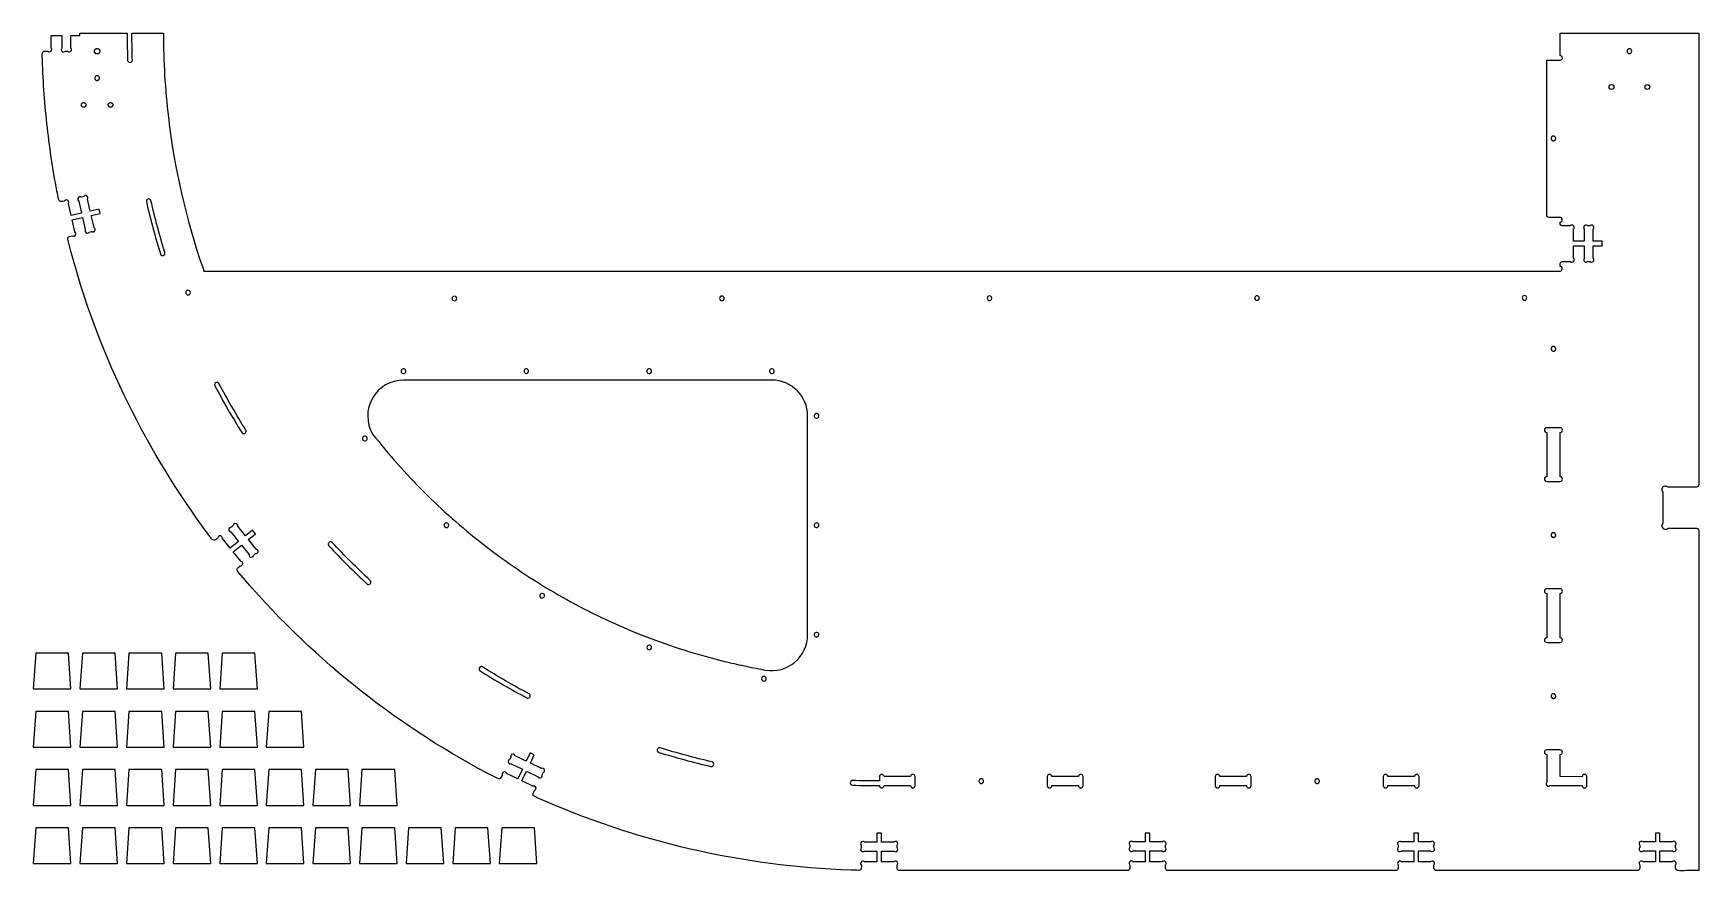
# Model space of a CAD drawing. Extents: x 1.2 to 94.3, y 0.6 to 47.4.
import ezdxf

# ---------------------------------------------------------------- set-up
doc = ezdxf.new("R2010")
doc.units = 0
for name, color, linetype in [('SCREW_LOCATION_MARKERS', 1, 'CONTINUOUS'), ('THRUCUT_ENDWALL', 18, 'CONTINUOUS'), ('THRUCUT_OPTIONAL_FIXED_WIN', 150, 'CONTINUOUS'), ('THRUCUT_RIB_WEDGES_TAB_AND', 3, 'CONTINUOUS')]:
    doc.layers.add(name, color=color, linetype=linetype)

msp = doc.modelspace()

# ---------------------------------------------------------------- linework, layer by layer
at = {"layer": 'SCREW_LOCATION_MARKERS'}
for points in [[(86.16, 41.648), (86.158, 41.648), (86.157, 41.648), (86.155, 41.648), (86.154, 41.648), (86.152, 41.648), (86.151, 41.648), (86.149, 41.648), (86.148, 41.648), (86.146, 41.648), (86.145, 41.648), (86.143, 41.647), (86.142, 41.647), (86.14, 41.647), (86.139, 41.647), (86.137, 41.647), (86.136, 41.646), (86.134, 41.646), (86.133, 41.646), (86.131, 41.645), (86.13, 41.645), (86.128, 41.645), (86.127, 41.644), (86.125, 41.644), (86.124, 41.643), (86.122, 41.643), (86.121, 41.642), (86.119, 41.642), (86.118, 41.641), (86.116, 41.641), (86.115, 41.64), (86.113, 41.64), (86.112, 41.639), (86.11, 41.639), (86.109, 41.638), (86.107, 41.637), (86.106, 41.637), (86.104, 41.636), (86.104, 41.636), (86.103, 41.635), (86.102, 41.635), (86.101, 41.635), (86.101, 41.634), (86.1, 41.634), (86.099, 41.634), (86.098, 41.633), (86.098, 41.633), (86.097, 41.632), (86.096, 41.632), (86.095, 41.632), (86.095, 41.631), (86.094, 41.631), (86.093, 41.63), (86.093, 41.63), (86.092, 41.629), (86.091, 41.629), (86.091, 41.629), (86.09, 41.628), (86.089, 41.628), (86.088, 41.627), (86.088, 41.627), (86.087, 41.626), (86.086, 41.626), (86.086, 41.625), (86.085, 41.625), (86.084, 41.624), (86.084, 41.624), (86.083, 41.623), (86.082, 41.623), (86.082, 41.622), (86.081, 41.622), (86.08, 41.621), (86.08, 41.621), (86.079, 41.62), (86.078, 41.62), (86.078, 41.619), (86.077, 41.619), (86.076, 41.618), (86.076, 41.618), (86.075, 41.617), (86.074, 41.617), (86.074, 41.616), (86.073, 41.616), (86.073, 41.615), (86.072, 41.614), (86.071, 41.614), (86.071, 41.613), (86.07, 41.613), (86.069, 41.612), (86.069, 41.612), (86.068, 41.611), (86.068, 41.61), (86.067, 41.61), (86.066, 41.609), (86.066, 41.609), (86.065, 41.608), (86.065, 41.607), (86.064, 41.607), (86.064, 41.606), (86.063, 41.605), (86.062, 41.605), (86.062, 41.604), (86.061, 41.604), (86.061, 41.603), (86.06, 41.602), (86.06, 41.602), (86.059, 41.601), (86.059, 41.6), (86.058, 41.6), (86.058, 41.599), (86.057, 41.598), (86.057, 41.598), (86.056, 41.597), (86.056, 41.596), (86.055, 41.596), (86.055, 41.595), (86.054, 41.594), (86.054, 41.594), (86.053, 41.593), (86.053, 41.592), (86.052, 41.592), (86.052, 41.591), (86.051, 41.59), (86.051, 41.59), (86.05, 41.589), (86.05, 41.588), (86.049, 41.587), (86.049, 41.587), (86.049, 41.586), (86.048, 41.585), (86.048, 41.585), (86.047, 41.584), (86.047, 41.583), (86.046, 41.582), (86.046, 41.582), (86.046, 41.581), (86.045, 41.58), (86.045, 41.58), (86.044, 41.579), (86.044, 41.578), (86.044, 41.577), (86.043, 41.577), (86.043, 41.576), (86.043, 41.575), (86.042, 41.574), (86.042, 41.574), (86.041, 41.572), (86.041, 41.571), (86.04, 41.569), (86.039, 41.568), (86.039, 41.566), (86.038, 41.565), (86.038, 41.563), (86.037, 41.562), (86.036, 41.56), (86.036, 41.559), (86.035, 41.557), (86.035, 41.556), (86.035, 41.554), (86.034, 41.553), (86.034, 41.551), (86.033, 41.55), (86.033, 41.548), (86.033, 41.547), (86.032, 41.545), (86.032, 41.544), (86.032, 41.542), (86.031, 41.541), (86.031, 41.539), (86.031, 41.538), (86.031, 41.536), (86.031, 41.535), (86.03, 41.533), (86.03, 41.532), (86.03, 41.53), (86.03, 41.529), (86.03, 41.527), (86.03, 41.526), (86.03, 41.524), (86.03, 41.523), (86.03, 41.521), (86.03, 41.52), (86.03, 41.518), (86.03, 41.517), (86.03, 41.516), (86.03, 41.514), (86.03, 41.513), (86.03, 41.511), (86.03, 41.51), (86.03, 41.508), (86.03, 41.507), (86.03, 41.505), (86.03, 41.504), (86.031, 41.502), (86.031, 41.501), (86.031, 41.499), (86.031, 41.498), (86.031, 41.496), (86.032, 41.495), (86.032, 41.493), (86.032, 41.492), (86.033, 41.49), (86.033, 41.489), (86.033, 41.487), (86.034, 41.486), (86.034, 41.484), (86.035, 41.483), (86.035, 41.481), (86.035, 41.48), (86.036, 41.478), (86.036, 41.477), (86.037, 41.475), (86.038, 41.474), (86.038, 41.472), (86.039, 41.471), (86.039, 41.469), (86.04, 41.468), (86.041, 41.466), (86.041, 41.465), (86.042, 41.463), (86.042, 41.462), (86.043, 41.462), (86.043, 41.461), (86.043, 41.46), (86.044, 41.459), (86.044, 41.459), (86.044, 41.458), (86.045, 41.457), (86.045, 41.457), (86.046, 41.456), (86.046, 41.455), (86.046, 41.454), (86.047, 41.454), (86.047, 41.453), (86.048, 41.452), (86.048, 41.451), (86.049, 41.451), (86.049, 41.45), (86.049, 41.449), (86.05, 41.449), (86.05, 41.448), (86.051, 41.447), (86.051, 41.447), (86.052, 41.446), (86.052, 41.445), (86.053, 41.445), (86.053, 41.444), (86.054, 41.443), (86.054, 41.442), (86.055, 41.442), (86.055, 41.441), (86.056, 41.44), (86.056, 41.44), (86.057, 41.439), (86.057, 41.438), (86.058, 41.438), (86.058, 41.437), (86.059, 41.436), (86.059, 41.436), (86.06, 41.435), (86.06, 41.435), (86.061, 41.434), (86.061, 41.433), (86.062, 41.433), (86.062, 41.432), (86.063, 41.431), (86.064, 41.431), (86.064, 41.43), (86.065, 41.43), (86.065, 41.429), (86.066, 41.428), (86.066, 41.428), (86.067, 41.427), (86.068, 41.426), (86.068, 41.426), (86.069, 41.425), (86.069, 41.425), (86.07, 41.424), (86.071, 41.424), (86.071, 41.423), (86.072, 41.422), (86.073, 41.422), (86.073, 41.421), (86.074, 41.421), (86.074, 41.42), (86.075, 41.42), (86.076, 41.419), (86.076, 41.419), (86.077, 41.418), (86.078, 41.417), (86.078, 41.417), (86.079, 41.416), (86.08, 41.416), (86.08, 41.415), (86.081, 41.415), (86.082, 41.414), (86.082, 41.414), (86.083, 41.413), (86.084, 41.413), (86.084, 41.412), (86.085, 41.412), (86.086, 41.411), (86.086, 41.411), (86.087, 41.411), (86.088, 41.41), (86.088, 41.41), (86.089, 41.409), (86.09, 41.409), (86.091, 41.408), (86.091, 41.408), (86.092, 41.407), (86.093, 41.407), (86.093, 41.407), (86.094, 41.406), (86.095, 41.406), (86.095, 41.405), (86.096, 41.405), (86.097, 41.404), (86.098, 41.404), (86.098, 41.404), (86.099, 41.403), (86.1, 41.403), (86.101, 41.403), (86.101, 41.402), (86.102, 41.402), (86.103, 41.401), (86.104, 41.401), (86.104, 41.401), (86.106, 41.4), (86.107, 41.399), (86.109, 41.399), (86.11, 41.398), (86.112, 41.398), (86.113, 41.397), (86.115, 41.396), (86.116, 41.396), (86.118, 41.395), (86.119, 41.395), (86.121, 41.394), (86.122, 41.394), (86.124, 41.393), (86.125, 41.393), (86.127, 41.393), (86.128, 41.392), (86.13, 41.392), (86.131, 41.392), (86.133, 41.391), (86.134, 41.391), (86.136, 41.391), (86.137, 41.39), (86.139, 41.39), (86.14, 41.39), (86.142, 41.39), (86.143, 41.389), (86.145, 41.389), (86.146, 41.389), (86.148, 41.389), (86.149, 41.389), (86.151, 41.389), (86.152, 41.389), (86.154, 41.389), (86.155, 41.388), (86.157, 41.388), (86.158, 41.388), (86.16, 41.388), (86.161, 41.388), (86.162, 41.388), (86.164, 41.388), (86.165, 41.389), (86.167, 41.389), (86.168, 41.389), (86.17, 41.389), (86.171, 41.389), (86.173, 41.389), (86.174, 41.389), (86.176, 41.389), (86.177, 41.39), (86.179, 41.39), (86.18, 41.39), (86.182, 41.39), (86.183, 41.391), (86.185, 41.391), (86.186, 41.391), (86.188, 41.392), (86.189, 41.392), (86.191, 41.392), (86.192, 41.393), (86.194, 41.393), (86.195, 41.393), (86.197, 41.394), (86.198, 41.394), (86.2, 41.395), (86.201, 41.395), (86.203, 41.396), (86.204, 41.396), (86.206, 41.397), (86.207, 41.398), (86.209, 41.398), (86.21, 41.399), (86.212, 41.399), (86.213, 41.4), (86.215, 41.401), (86.216, 41.401), (86.216, 41.401), (86.217, 41.402), (86.218, 41.402), (86.219, 41.403), (86.219, 41.403), (86.22, 41.403), (86.221, 41.404), (86.221, 41.404), (86.222, 41.404), (86.223, 41.405), (86.224, 41.405), (86.224, 41.406), (86.225, 41.406), (86.226, 41.407), (86.226, 41.407), (86.227, 41.407), (86.228, 41.408), (86.229, 41.408), (86.229, 41.409), (86.23, 41.409), (86.231, 41.41), (86.231, 41.41), (86.232, 41.411), (86.233, 41.411), (86.233, 41.411), (86.234, 41.412), (86.235, 41.412), (86.236, 41.413), (86.236, 41.413), (86.237, 41.414), (86.238, 41.414), (86.238, 41.415), (86.239, 41.415), (86.24, 41.416), (86.24, 41.416), (86.241, 41.417), (86.241, 41.417), (86.242, 41.418), (86.243, 41.419), (86.243, 41.419), (86.244, 41.42), (86.245, 41.42), (86.245, 41.421), (86.246, 41.421), (86.247, 41.422), (86.247, 41.422), (86.248, 41.423), (86.248, 41.424), (86.249, 41.424), (86.25, 41.425), (86.25, 41.425), (86.251, 41.426), (86.251, 41.426), (86.252, 41.427), (86.253, 41.428), (86.253, 41.428), (86.254, 41.429), (86.254, 41.43), (86.255, 41.43), (86.256, 41.431), (86.256, 41.431), (86.257, 41.432), (86.257, 41.433), (86.258, 41.433), (86.258, 41.434), (86.259, 41.435), (86.259, 41.435), (86.26, 41.436), (86.26, 41.436), (86.261, 41.437), (86.262, 41.438), (86.262, 41.438), (86.263, 41.439), (86.263, 41.44), (86.264, 41.44), (86.264, 41.441), (86.265, 41.442), (86.265, 41.442), (86.266, 41.443), (86.266, 41.444), (86.267, 41.445), (86.267, 41.445), (86.267, 41.446), (86.268, 41.447), (86.268, 41.447), (86.269, 41.448), (86.269, 41.449), (86.27, 41.449), (86.27, 41.45), (86.271, 41.451), (86.271, 41.451), (86.271, 41.452), (86.272, 41.453), (86.272, 41.454), (86.273, 41.454), (86.273, 41.455), (86.273, 41.456), (86.274, 41.457), (86.274, 41.457), (86.275, 41.458), (86.275, 41.459), (86.275, 41.459), (86.276, 41.46), (86.276, 41.461), (86.276, 41.462), (86.277, 41.462), (86.277, 41.463), (86.278, 41.465), (86.279, 41.466), (86.279, 41.468), (86.28, 41.469), (86.28, 41.471), (86.281, 41.472), (86.282, 41.474), (86.282, 41.475), (86.283, 41.477), (86.283, 41.478), (86.284, 41.48), (86.284, 41.481), (86.285, 41.483), (86.285, 41.484), (86.285, 41.486), (86.286, 41.487), (86.286, 41.489), (86.286, 41.49), (86.287, 41.492), (86.287, 41.493), (86.287, 41.495), (86.288, 41.496), (86.288, 41.498), (86.288, 41.499), (86.288, 41.501), (86.289, 41.502), (86.289, 41.504), (86.289, 41.505), (86.289, 41.507), (86.289, 41.508), (86.289, 41.51), (86.289, 41.511), (86.289, 41.513), (86.289, 41.514), (86.29, 41.516), (86.29, 41.517), (86.29, 41.518), (86.29, 41.52), (86.29, 41.521), (86.289, 41.523), (86.289, 41.524), (86.289, 41.526), (86.289, 41.527), (86.289, 41.529), (86.289, 41.53), (86.289, 41.532), (86.289, 41.533), (86.289, 41.535), (86.288, 41.536), (86.288, 41.538), (86.288, 41.539), (86.288, 41.541), (86.287, 41.542), (86.287, 41.544), (86.287, 41.545), (86.286, 41.547), (86.286, 41.548), (86.286, 41.55), (86.285, 41.551), (86.285, 41.553), (86.285, 41.554), (86.284, 41.556), (86.284, 41.557), (86.283, 41.559), (86.283, 41.56), (86.282, 41.562), (86.282, 41.563), (86.281, 41.565), (86.28, 41.566), (86.28, 41.568), (86.279, 41.569), (86.279, 41.571), (86.278, 41.572), (86.277, 41.574), (86.277, 41.574), (86.276, 41.575), (86.276, 41.576), (86.276, 41.577), (86.275, 41.577), (86.275, 41.578), (86.275, 41.579), (86.274, 41.58), (86.274, 41.58), (86.273, 41.581), (86.273, 41.582), (86.273, 41.582), (86.272, 41.583), (86.272, 41.584), (86.271, 41.585), (86.271, 41.585), (86.271, 41.586), (86.27, 41.587), (86.27, 41.587), (86.269, 41.588), (86.269, 41.589), (86.268, 41.59), (86.268, 41.59), (86.267, 41.591), (86.267, 41.592), (86.267, 41.592), (86.266, 41.593), (86.266, 41.594), (86.265, 41.594), (86.265, 41.595), (86.264, 41.596), (86.264, 41.596), (86.263, 41.597), (86.263, 41.598), (86.262, 41.598), (86.262, 41.599), (86.261, 41.6), (86.26, 41.6), (86.26, 41.601), (86.259, 41.602), (86.259, 41.602), (86.258, 41.603), (86.258, 41.604), (86.257, 41.604), (86.257, 41.605), (86.256, 41.605), (86.256, 41.606), (86.255, 41.607), (86.254, 41.607), (86.254, 41.608), (86.253, 41.609), (86.253, 41.609), (86.252, 41.61), (86.251, 41.61), (86.251, 41.611), (86.25, 41.612), (86.25, 41.612), (86.249, 41.613), (86.248, 41.613), (86.248, 41.614), (86.247, 41.614), (86.247, 41.615), (86.246, 41.616), (86.245, 41.616), (86.245, 41.617), (86.244, 41.617), (86.243, 41.618), (86.243, 41.618), (86.242, 41.619), (86.241, 41.619), (86.241, 41.62), (86.24, 41.62), (86.24, 41.621), (86.239, 41.621), (86.238, 41.622), (86.238, 41.622), (86.237, 41.623), (86.236, 41.623), (86.236, 41.624), (86.235, 41.624), (86.234, 41.625), (86.233, 41.625), (86.233, 41.626), (86.232, 41.626), (86.231, 41.627), (86.231, 41.627), (86.23, 41.628), (86.229, 41.628), (86.229, 41.629), (86.228, 41.629), (86.227, 41.629), (86.226, 41.63), (86.226, 41.63), (86.225, 41.631), (86.224, 41.631), (86.224, 41.632), (86.223, 41.632), (86.222, 41.632), (86.221, 41.633), (86.221, 41.633), (86.22, 41.634), (86.219, 41.634), (86.219, 41.634), (86.218, 41.635), (86.217, 41.635), (86.216, 41.635), (86.216, 41.636), (86.215, 41.636), (86.213, 41.637), (86.212, 41.637), (86.21, 41.638), (86.209, 41.639), (86.207, 41.639), (86.206, 41.64), (86.204, 41.64), (86.203, 41.641), (86.201, 41.641), (86.2, 41.642), (86.198, 41.642), (86.197, 41.643), (86.195, 41.643), (86.194, 41.644), (86.192, 41.644), (86.191, 41.645), (86.189, 41.645), (86.188, 41.645), (86.186, 41.646), (86.185, 41.646), (86.183, 41.646), (86.182, 41.647), (86.18, 41.647), (86.179, 41.647), (86.177, 41.647), (86.176, 41.647), (86.174, 41.648), (86.173, 41.648), (86.171, 41.648), (86.17, 41.648), (86.168, 41.648), (86.167, 41.648), (86.165, 41.648), (86.164, 41.648), (86.162, 41.648), (86.161, 41.648)], [(86.159, 29.898), (86.158, 29.898), (86.156, 29.898), (86.155, 29.898), (86.153, 29.898), (86.152, 29.898), (86.151, 29.898), (86.149, 29.898), (86.148, 29.898), (86.146, 29.898), (86.145, 29.897), (86.143, 29.897), (86.142, 29.897), (86.14, 29.897), (86.139, 29.897), (86.137, 29.896), (86.136, 29.896), (86.134, 29.896), (86.133, 29.895), (86.131, 29.895), (86.13, 29.895), (86.128, 29.894), (86.126, 29.894), (86.125, 29.894), (86.123, 29.893), (86.122, 29.893), (86.12, 29.892), (86.119, 29.892), (86.117, 29.891), (86.116, 29.891), (86.114, 29.89), (86.113, 29.89), (86.111, 29.889), (86.11, 29.888), (86.108, 29.888), (86.107, 29.887), (86.105, 29.887), (86.104, 29.886), (86.103, 29.886), (86.102, 29.885), (86.102, 29.885), (86.101, 29.884), (86.1, 29.884), (86.1, 29.884), (86.099, 29.883), (86.098, 29.883), (86.097, 29.883), (86.097, 29.882), (86.096, 29.882), (86.095, 29.881), (86.094, 29.881), (86.094, 29.881), (86.093, 29.88), (86.092, 29.88), (86.092, 29.879), (86.091, 29.879), (86.09, 29.878), (86.089, 29.878), (86.089, 29.877), (86.088, 29.877), (86.087, 29.877), (86.087, 29.876), (86.086, 29.876), (86.085, 29.875), (86.085, 29.875), (86.084, 29.874), (86.083, 29.874), (86.083, 29.873), (86.082, 29.873), (86.081, 29.872), (86.081, 29.872), (86.08, 29.871), (86.079, 29.871), (86.079, 29.87), (86.078, 29.87), (86.077, 29.869), (86.077, 29.869), (86.076, 29.868), (86.075, 29.868), (86.075, 29.867), (86.074, 29.866), (86.073, 29.866), (86.073, 29.865), (86.072, 29.865), (86.072, 29.864), (86.071, 29.864), (86.07, 29.863), (86.07, 29.863), (86.069, 29.862), (86.069, 29.861), (86.068, 29.861), (86.067, 29.86), (86.067, 29.86), (86.066, 29.859), (86.066, 29.858), (86.065, 29.858), (86.064, 29.857), (86.064, 29.857), (86.063, 29.856), (86.063, 29.855), (86.062, 29.855), (86.062, 29.854), (86.061, 29.853), (86.06, 29.853), (86.06, 29.852), (86.059, 29.851), (86.059, 29.851), (86.058, 29.85), (86.058, 29.85), (86.057, 29.849), (86.057, 29.848), (86.056, 29.848), (86.056, 29.847), (86.055, 29.846), (86.055, 29.846), (86.054, 29.845), (86.054, 29.844), (86.053, 29.844), (86.053, 29.843), (86.052, 29.842), (86.052, 29.841), (86.051, 29.841), (86.051, 29.84), (86.05, 29.839), (86.05, 29.839), (86.05, 29.838), (86.049, 29.837), (86.049, 29.837), (86.048, 29.836), (86.048, 29.835), (86.047, 29.834), (86.047, 29.834), (86.047, 29.833), (86.046, 29.832), (86.046, 29.832), (86.045, 29.831), (86.045, 29.83), (86.045, 29.829), (86.044, 29.829), (86.044, 29.828), (86.043, 29.827), (86.043, 29.826), (86.043, 29.826), (86.042, 29.825), (86.042, 29.824), (86.042, 29.824), (86.041, 29.822), (86.04, 29.821), (86.04, 29.819), (86.039, 29.818), (86.038, 29.816), (86.038, 29.815), (86.037, 29.813), (86.037, 29.812), (86.036, 29.81), (86.036, 29.809), (86.035, 29.807), (86.035, 29.806), (86.034, 29.804), (86.034, 29.802), (86.033, 29.801), (86.033, 29.799), (86.033, 29.798), (86.032, 29.796), (86.032, 29.795), (86.032, 29.793), (86.031, 29.792), (86.031, 29.79), (86.031, 29.789), (86.031, 29.787), (86.03, 29.786), (86.03, 29.784), (86.03, 29.783), (86.03, 29.781), (86.03, 29.78), (86.03, 29.778), (86.03, 29.777), (86.029, 29.775), (86.029, 29.774), (86.029, 29.773), (86.029, 29.771), (86.029, 29.77), (86.029, 29.768), (86.029, 29.767), (86.029, 29.765), (86.029, 29.764), (86.029, 29.762), (86.029, 29.761), (86.03, 29.76), (86.03, 29.758), (86.03, 29.757), (86.03, 29.755), (86.03, 29.754), (86.03, 29.752), (86.03, 29.751), (86.031, 29.749), (86.031, 29.748), (86.031, 29.746), (86.031, 29.745), (86.032, 29.743), (86.032, 29.742), (86.032, 29.74), (86.033, 29.739), (86.033, 29.737), (86.033, 29.735), (86.034, 29.734), (86.034, 29.732), (86.035, 29.731), (86.035, 29.729), (86.036, 29.728), (86.036, 29.726), (86.037, 29.725), (86.037, 29.723), (86.038, 29.722), (86.038, 29.72), (86.039, 29.719), (86.04, 29.717), (86.04, 29.716), (86.041, 29.714), (86.042, 29.713), (86.042, 29.712), (86.042, 29.711), (86.043, 29.711), (86.043, 29.71), (86.043, 29.709), (86.044, 29.709), (86.044, 29.708), (86.045, 29.707), (86.045, 29.706), (86.045, 29.706), (86.046, 29.705), (86.046, 29.704), (86.047, 29.703), (86.047, 29.703), (86.047, 29.702), (86.048, 29.701), (86.048, 29.701), (86.049, 29.7), (86.049, 29.699), (86.05, 29.698), (86.05, 29.698), (86.05, 29.697), (86.051, 29.696), (86.051, 29.696), (86.052, 29.695), (86.052, 29.694), (86.053, 29.694), (86.053, 29.693), (86.054, 29.692), (86.054, 29.692), (86.055, 29.691), (86.055, 29.69), (86.056, 29.69), (86.056, 29.689), (86.057, 29.688), (86.057, 29.688), (86.058, 29.687), (86.058, 29.686), (86.059, 29.686), (86.059, 29.685), (86.06, 29.684), (86.06, 29.684), (86.061, 29.683), (86.062, 29.682), (86.062, 29.682), (86.063, 29.681), (86.063, 29.681), (86.064, 29.68), (86.064, 29.679), (86.065, 29.679), (86.066, 29.678), (86.066, 29.678), (86.067, 29.677), (86.067, 29.676), (86.068, 29.676), (86.069, 29.675), (86.069, 29.675), (86.07, 29.674), (86.07, 29.673), (86.071, 29.673), (86.072, 29.672), (86.072, 29.672), (86.073, 29.671), (86.073, 29.671), (86.074, 29.67), (86.075, 29.669), (86.075, 29.669), (86.076, 29.668), (86.077, 29.668), (86.077, 29.667), (86.078, 29.667), (86.079, 29.666), (86.079, 29.666), (86.08, 29.665), (86.081, 29.665), (86.081, 29.664), (86.082, 29.664), (86.083, 29.663), (86.083, 29.663), (86.084, 29.662), (86.085, 29.662), (86.085, 29.661), (86.086, 29.661), (86.087, 29.66), (86.087, 29.66), (86.088, 29.659), (86.089, 29.659), (86.089, 29.659), (86.09, 29.658), (86.091, 29.658), (86.092, 29.657), (86.092, 29.657), (86.093, 29.656), (86.094, 29.656), (86.094, 29.656), (86.095, 29.655), (86.096, 29.655), (86.097, 29.654), (86.097, 29.654), (86.098, 29.654), (86.099, 29.653), (86.1, 29.653), (86.1, 29.652), (86.101, 29.652), (86.102, 29.652), (86.102, 29.651), (86.103, 29.651), (86.104, 29.651), (86.105, 29.65), (86.107, 29.649), (86.108, 29.649), (86.11, 29.648), (86.111, 29.647), (86.113, 29.647), (86.114, 29.646), (86.116, 29.646), (86.117, 29.645), (86.119, 29.645), (86.12, 29.644), (86.122, 29.644), (86.123, 29.643), (86.125, 29.643), (86.126, 29.642), (86.128, 29.642), (86.13, 29.642), (86.131, 29.641), (86.133, 29.641), (86.134, 29.641), (86.136, 29.64), (86.137, 29.64), (86.139, 29.64), (86.14, 29.64), (86.142, 29.639), (86.143, 29.639), (86.145, 29.639), (86.146, 29.639), (86.148, 29.639), (86.149, 29.639), (86.151, 29.639), (86.152, 29.638), (86.153, 29.638), (86.155, 29.638), (86.156, 29.638), (86.158, 29.638), (86.159, 29.638), (86.161, 29.638), (86.162, 29.638), (86.164, 29.638), (86.165, 29.638), (86.166, 29.638), (86.168, 29.639), (86.169, 29.639), (86.171, 29.639), (86.172, 29.639), (86.174, 29.639), (86.175, 29.639), (86.177, 29.639), (86.178, 29.64), (86.18, 29.64), (86.181, 29.64), (86.183, 29.64), (86.184, 29.641), (86.186, 29.641), (86.187, 29.641), (86.189, 29.642), (86.19, 29.642), (86.192, 29.642), (86.193, 29.643), (86.195, 29.643), (86.197, 29.644), (86.198, 29.644), (86.2, 29.645), (86.201, 29.645), (86.203, 29.646), (86.204, 29.646), (86.206, 29.647), (86.207, 29.647), (86.209, 29.648), (86.21, 29.649), (86.212, 29.649), (86.213, 29.65), (86.215, 29.651), (86.215, 29.651), (86.216, 29.651), (86.217, 29.652), (86.217, 29.652), (86.218, 29.652), (86.219, 29.653), (86.22, 29.653), (86.22, 29.654), (86.221, 29.654), (86.222, 29.654), (86.223, 29.655), (86.223, 29.655), (86.224, 29.656), (86.225, 29.656), (86.225, 29.656), (86.226, 29.657), (86.227, 29.657), (86.228, 29.658), (86.228, 29.658), (86.229, 29.659), (86.23, 29.659), (86.23, 29.659), (86.231, 29.66), (86.232, 29.66), (86.232, 29.661), (86.233, 29.661), (86.234, 29.662), (86.235, 29.662), (86.235, 29.663), (86.236, 29.663), (86.237, 29.664), (86.237, 29.664), (86.238, 29.665), (86.239, 29.665), (86.239, 29.666), (86.24, 29.666), (86.241, 29.667), (86.241, 29.667), (86.242, 29.668), (86.242, 29.668), (86.243, 29.669), (86.244, 29.669), (86.244, 29.67), (86.245, 29.671), (86.246, 29.671), (86.246, 29.672), (86.247, 29.672), (86.248, 29.673), (86.248, 29.673), (86.249, 29.674), (86.249, 29.675), (86.25, 29.675), (86.251, 29.676), (86.251, 29.676), (86.252, 29.677), (86.252, 29.678), (86.253, 29.678), (86.254, 29.679), (86.254, 29.679), (86.255, 29.68), (86.255, 29.681), (86.256, 29.681), (86.256, 29.682), (86.257, 29.682), (86.257, 29.683), (86.258, 29.684), (86.259, 29.684), (86.259, 29.685), (86.26, 29.686), (86.26, 29.686), (86.261, 29.687), (86.261, 29.688), (86.262, 29.688), (86.262, 29.689), (86.263, 29.69), (86.263, 29.69), (86.264, 29.691), (86.264, 29.692), (86.265, 29.692), (86.265, 29.693), (86.266, 29.694), (86.266, 29.694), (86.267, 29.695), (86.267, 29.696), (86.268, 29.696), (86.268, 29.697), (86.268, 29.698), (86.269, 29.698), (86.269, 29.699), (86.27, 29.7), (86.27, 29.701), (86.271, 29.701), (86.271, 29.702), (86.272, 29.703), (86.272, 29.703), (86.272, 29.704), (86.273, 29.705), (86.273, 29.706), (86.274, 29.706), (86.274, 29.707), (86.274, 29.708), (86.275, 29.709), (86.275, 29.709), (86.275, 29.71), (86.276, 29.711), (86.276, 29.711), (86.277, 29.712), (86.277, 29.713), (86.278, 29.714), (86.278, 29.716), (86.279, 29.717), (86.279, 29.719), (86.28, 29.72), (86.281, 29.722), (86.281, 29.723), (86.282, 29.725), (86.282, 29.726), (86.283, 29.728), (86.283, 29.729), (86.284, 29.731), (86.284, 29.732), (86.285, 29.734), (86.285, 29.735), (86.285, 29.737), (86.286, 29.739), (86.286, 29.74), (86.286, 29.742), (86.287, 29.743), (86.287, 29.745), (86.287, 29.746), (86.288, 29.748), (86.288, 29.749), (86.288, 29.751), (86.288, 29.752), (86.288, 29.754), (86.289, 29.755), (86.289, 29.757), (86.289, 29.758), (86.289, 29.76), (86.289, 29.761), (86.289, 29.762), (86.289, 29.764), (86.289, 29.765), (86.289, 29.767), (86.289, 29.768), (86.289, 29.77), (86.289, 29.771), (86.289, 29.773), (86.289, 29.774), (86.289, 29.775), (86.289, 29.777), (86.289, 29.778), (86.289, 29.78), (86.289, 29.781), (86.288, 29.783), (86.288, 29.784), (86.288, 29.786), (86.288, 29.787), (86.288, 29.789), (86.287, 29.79), (86.287, 29.792), (86.287, 29.793), (86.286, 29.795), (86.286, 29.796), (86.286, 29.798), (86.285, 29.799), (86.285, 29.801), (86.285, 29.802), (86.284, 29.804), (86.284, 29.806), (86.283, 29.807), (86.283, 29.809), (86.282, 29.81), (86.282, 29.812), (86.281, 29.813), (86.281, 29.815), (86.28, 29.816), (86.279, 29.818), (86.279, 29.819), (86.278, 29.821), (86.278, 29.822), (86.277, 29.824), (86.277, 29.824), (86.276, 29.825), (86.276, 29.826), (86.275, 29.826), (86.275, 29.827), (86.275, 29.828), (86.274, 29.829), (86.274, 29.829), (86.274, 29.83), (86.273, 29.831), (86.273, 29.832), (86.272, 29.832), (86.272, 29.833), (86.272, 29.834), (86.271, 29.834), (86.271, 29.835), (86.27, 29.836), (86.27, 29.837), (86.269, 29.837), (86.269, 29.838), (86.268, 29.839), (86.268, 29.839), (86.268, 29.84), (86.267, 29.841), (86.267, 29.841), (86.266, 29.842), (86.266, 29.843), (86.265, 29.844), (86.265, 29.844), (86.264, 29.845), (86.264, 29.846), (86.263, 29.846), (86.263, 29.847), (86.262, 29.848), (86.262, 29.848), (86.261, 29.849), (86.261, 29.85), (86.26, 29.85), (86.26, 29.851), (86.259, 29.851), (86.259, 29.852), (86.258, 29.853), (86.257, 29.853), (86.257, 29.854), (86.256, 29.855), (86.256, 29.855), (86.255, 29.856), (86.255, 29.857), (86.254, 29.857), (86.254, 29.858), (86.253, 29.858), (86.252, 29.859), (86.252, 29.86), (86.251, 29.86), (86.251, 29.861), (86.25, 29.861), (86.249, 29.862), (86.249, 29.863), (86.248, 29.863), (86.248, 29.864), (86.247, 29.864), (86.246, 29.865), (86.246, 29.865), (86.245, 29.866), (86.244, 29.866), (86.244, 29.867), (86.243, 29.868), (86.242, 29.868), (86.242, 29.869), (86.241, 29.869), (86.241, 29.87), (86.24, 29.87), (86.239, 29.871), (86.239, 29.871), (86.238, 29.872), (86.237, 29.872), (86.237, 29.873), (86.236, 29.873), (86.235, 29.874), (86.235, 29.874), (86.234, 29.875), (86.233, 29.875), (86.232, 29.876), (86.232, 29.876), (86.231, 29.877), (86.23, 29.877), (86.23, 29.877), (86.229, 29.878), (86.228, 29.878), (86.228, 29.879), (86.227, 29.879), (86.226, 29.88), (86.225, 29.88), (86.225, 29.881), (86.224, 29.881), (86.223, 29.881), (86.223, 29.882), (86.222, 29.882), (86.221, 29.883), (86.22, 29.883), (86.22, 29.883), (86.219, 29.884), (86.218, 29.884), (86.217, 29.884), (86.217, 29.885), (86.216, 29.885), (86.215, 29.886), (86.215, 29.886), (86.213, 29.887), (86.212, 29.887), (86.21, 29.888), (86.209, 29.888), (86.207, 29.889), (86.206, 29.89), (86.204, 29.89), (86.203, 29.891), (86.201, 29.891), (86.2, 29.892), (86.198, 29.892), (86.197, 29.893), (86.195, 29.893), (86.193, 29.894), (86.192, 29.894), (86.19, 29.894), (86.189, 29.895), (86.187, 29.895), (86.186, 29.895), (86.184, 29.896), (86.183, 29.896), (86.181, 29.896), (86.18, 29.897), (86.178, 29.897), (86.177, 29.897), (86.175, 29.897), (86.174, 29.897), (86.172, 29.898), (86.171, 29.898), (86.169, 29.898), (86.168, 29.898), (86.166, 29.898), (86.165, 29.898), (86.164, 29.898), (86.162, 29.898), (86.161, 29.898)], [(86.159, 19.494), (86.158, 19.494), (86.156, 19.494), (86.155, 19.494), (86.153, 19.494), (86.152, 19.494), (86.15, 19.494), (86.149, 19.494), (86.147, 19.493), (86.146, 19.493), (86.145, 19.493), (86.143, 19.493), (86.142, 19.493), (86.14, 19.493), (86.139, 19.492), (86.137, 19.492), (86.136, 19.492), (86.134, 19.492), (86.132, 19.491), (86.131, 19.491), (86.129, 19.491), (86.128, 19.49), (86.126, 19.49), (86.125, 19.489), (86.123, 19.489), (86.122, 19.489), (86.12, 19.488), (86.119, 19.488), (86.117, 19.487), (86.116, 19.487), (86.114, 19.486), (86.113, 19.485), (86.111, 19.485), (86.11, 19.484), (86.108, 19.484), (86.107, 19.483), (86.105, 19.482), (86.104, 19.482), (86.103, 19.481), (86.102, 19.481), (86.102, 19.481), (86.101, 19.48), (86.1, 19.48), (86.099, 19.479), (86.099, 19.479), (86.098, 19.479), (86.097, 19.478), (86.097, 19.478), (86.096, 19.478), (86.095, 19.477), (86.094, 19.477), (86.094, 19.476), (86.093, 19.476), (86.092, 19.475), (86.092, 19.475), (86.091, 19.475), (86.09, 19.474), (86.089, 19.474), (86.089, 19.473), (86.088, 19.473), (86.087, 19.472), (86.087, 19.472), (86.086, 19.471), (86.085, 19.471), (86.085, 19.47), (86.084, 19.47), (86.083, 19.469), (86.083, 19.469), (86.082, 19.469), (86.081, 19.468), (86.081, 19.468), (86.08, 19.467), (86.079, 19.466), (86.079, 19.466), (86.078, 19.465), (86.077, 19.465), (86.077, 19.464), (86.076, 19.464), (86.075, 19.463), (86.075, 19.463), (86.074, 19.462), (86.073, 19.462), (86.073, 19.461), (86.072, 19.461), (86.072, 19.46), (86.071, 19.459), (86.07, 19.459), (86.07, 19.458), (86.069, 19.458), (86.068, 19.457), (86.068, 19.457), (86.067, 19.456), (86.067, 19.455), (86.066, 19.455), (86.065, 19.454), (86.065, 19.454), (86.064, 19.453), (86.064, 19.452), (86.063, 19.452), (86.063, 19.451), (86.062, 19.45), (86.061, 19.45), (86.061, 19.449), (86.06, 19.449), (86.06, 19.448), (86.059, 19.447), (86.059, 19.447), (86.058, 19.446), (86.058, 19.445), (86.057, 19.445), (86.057, 19.444), (86.056, 19.443), (86.056, 19.443), (86.055, 19.442), (86.055, 19.441), (86.054, 19.441), (86.054, 19.44), (86.053, 19.439), (86.053, 19.439), (86.052, 19.438), (86.052, 19.437), (86.051, 19.437), (86.051, 19.436), (86.05, 19.435), (86.05, 19.434), (86.049, 19.434), (86.049, 19.433), (86.049, 19.432), (86.048, 19.432), (86.048, 19.431), (86.047, 19.43), (86.047, 19.429), (86.046, 19.429), (86.046, 19.428), (86.046, 19.427), (86.045, 19.427), (86.045, 19.426), (86.044, 19.425), (86.044, 19.424), (86.044, 19.424), (86.043, 19.423), (86.043, 19.422), (86.043, 19.422), (86.042, 19.421), (86.042, 19.42), (86.042, 19.419), (86.041, 19.418), (86.04, 19.416), (86.04, 19.415), (86.039, 19.413), (86.038, 19.412), (86.038, 19.41), (86.037, 19.409), (86.037, 19.407), (86.036, 19.406), (86.036, 19.404), (86.035, 19.403), (86.035, 19.401), (86.034, 19.4), (86.034, 19.398), (86.033, 19.397), (86.033, 19.395), (86.033, 19.394), (86.032, 19.392), (86.032, 19.391), (86.032, 19.389), (86.031, 19.388), (86.031, 19.386), (86.031, 19.385), (86.031, 19.383), (86.03, 19.382), (86.03, 19.38), (86.03, 19.379), (86.03, 19.377), (86.03, 19.376), (86.03, 19.374), (86.029, 19.373), (86.029, 19.371), (86.029, 19.37), (86.029, 19.368), (86.029, 19.367), (86.029, 19.365), (86.029, 19.364), (86.029, 19.363), (86.029, 19.361), (86.029, 19.36), (86.029, 19.358), (86.029, 19.357), (86.029, 19.355), (86.03, 19.354), (86.03, 19.352), (86.03, 19.351), (86.03, 19.349), (86.03, 19.348), (86.03, 19.346), (86.031, 19.345), (86.031, 19.343), (86.031, 19.342), (86.031, 19.34), (86.032, 19.339), (86.032, 19.337), (86.032, 19.336), (86.033, 19.334), (86.033, 19.333), (86.033, 19.331), (86.034, 19.33), (86.034, 19.328), (86.035, 19.327), (86.035, 19.325), (86.036, 19.324), (86.036, 19.322), (86.037, 19.321), (86.037, 19.319), (86.038, 19.318), (86.038, 19.316), (86.039, 19.315), (86.04, 19.313), (86.04, 19.312), (86.041, 19.31), (86.042, 19.309), (86.042, 19.308), (86.042, 19.307), (86.043, 19.306), (86.043, 19.306), (86.043, 19.305), (86.044, 19.304), (86.044, 19.304), (86.044, 19.303), (86.045, 19.302), (86.045, 19.301), (86.046, 19.301), (86.046, 19.3), (86.046, 19.299), (86.047, 19.299), (86.047, 19.298), (86.048, 19.297), (86.048, 19.296), (86.049, 19.296), (86.049, 19.295), (86.049, 19.294), (86.05, 19.294), (86.05, 19.293), (86.051, 19.292), (86.051, 19.291), (86.052, 19.291), (86.052, 19.29), (86.053, 19.289), (86.053, 19.289), (86.054, 19.288), (86.054, 19.287), (86.055, 19.287), (86.055, 19.286), (86.056, 19.285), (86.056, 19.285), (86.057, 19.284), (86.057, 19.283), (86.058, 19.283), (86.058, 19.282), (86.059, 19.281), (86.059, 19.281), (86.06, 19.28), (86.06, 19.279), (86.061, 19.279), (86.061, 19.278), (86.062, 19.278), (86.063, 19.277), (86.063, 19.276), (86.064, 19.276), (86.064, 19.275), (86.065, 19.274), (86.065, 19.274), (86.066, 19.273), (86.067, 19.273), (86.067, 19.272), (86.068, 19.271), (86.068, 19.271), (86.069, 19.27), (86.07, 19.27), (86.07, 19.269), (86.071, 19.269), (86.072, 19.268), (86.072, 19.267), (86.073, 19.267), (86.073, 19.266), (86.074, 19.266), (86.075, 19.265), (86.075, 19.265), (86.076, 19.264), (86.077, 19.264), (86.077, 19.263), (86.078, 19.263), (86.079, 19.262), (86.079, 19.261), (86.08, 19.261), (86.081, 19.26), (86.081, 19.26), (86.082, 19.259), (86.083, 19.259), (86.083, 19.258), (86.084, 19.258), (86.085, 19.258), (86.085, 19.257), (86.086, 19.257), (86.087, 19.256), (86.087, 19.256), (86.088, 19.255), (86.089, 19.255), (86.089, 19.254), (86.09, 19.254), (86.091, 19.253), (86.092, 19.253), (86.092, 19.253), (86.093, 19.252), (86.094, 19.252), (86.094, 19.251), (86.095, 19.251), (86.096, 19.25), (86.097, 19.25), (86.097, 19.25), (86.098, 19.249), (86.099, 19.249), (86.099, 19.249), (86.1, 19.248), (86.101, 19.248), (86.102, 19.247), (86.102, 19.247), (86.103, 19.247), (86.104, 19.246), (86.105, 19.246), (86.107, 19.245), (86.108, 19.244), (86.11, 19.244), (86.111, 19.243), (86.113, 19.243), (86.114, 19.242), (86.116, 19.241), (86.117, 19.241), (86.119, 19.24), (86.12, 19.24), (86.122, 19.239), (86.123, 19.239), (86.125, 19.239), (86.126, 19.238), (86.128, 19.238), (86.129, 19.237), (86.131, 19.237), (86.132, 19.237), (86.134, 19.236), (86.136, 19.236), (86.137, 19.236), (86.139, 19.236), (86.14, 19.235), (86.142, 19.235), (86.143, 19.235), (86.145, 19.235), (86.146, 19.235), (86.147, 19.235), (86.149, 19.234), (86.15, 19.234), (86.152, 19.234), (86.153, 19.234), (86.155, 19.234), (86.156, 19.234), (86.158, 19.234), (86.159, 19.234), (86.161, 19.234), (86.162, 19.234), (86.164, 19.234), (86.165, 19.234), (86.166, 19.234), (86.168, 19.234), (86.169, 19.234), (86.171, 19.235), (86.172, 19.235), (86.174, 19.235), (86.175, 19.235), (86.177, 19.235), (86.178, 19.235), (86.18, 19.236), (86.181, 19.236), (86.183, 19.236), (86.184, 19.236), (86.186, 19.237), (86.187, 19.237), (86.189, 19.237), (86.19, 19.238), (86.192, 19.238), (86.193, 19.239), (86.195, 19.239), (86.196, 19.239), (86.198, 19.24), (86.199, 19.24), (86.201, 19.241), (86.203, 19.241), (86.204, 19.242), (86.206, 19.243), (86.207, 19.243), (86.209, 19.244), (86.21, 19.244), (86.212, 19.245), (86.213, 19.246), (86.214, 19.246), (86.215, 19.247), (86.216, 19.247), (86.217, 19.247), (86.217, 19.248), (86.218, 19.248), (86.219, 19.249), (86.22, 19.249), (86.22, 19.249), (86.221, 19.25), (86.222, 19.25), (86.223, 19.25), (86.223, 19.251), (86.224, 19.251), (86.225, 19.252), (86.225, 19.252), (86.226, 19.253), (86.227, 19.253), (86.227, 19.253), (86.228, 19.254), (86.229, 19.254), (86.23, 19.255), (86.23, 19.255), (86.231, 19.256), (86.232, 19.256), (86.232, 19.257), (86.233, 19.257), (86.234, 19.258), (86.234, 19.258), (86.235, 19.258), (86.236, 19.259), (86.236, 19.259), (86.237, 19.26), (86.238, 19.26), (86.238, 19.261), (86.239, 19.261), (86.24, 19.262), (86.24, 19.263), (86.241, 19.263), (86.242, 19.264), (86.242, 19.264), (86.243, 19.265), (86.244, 19.265), (86.244, 19.266), (86.245, 19.266), (86.246, 19.267), (86.246, 19.267), (86.247, 19.268), (86.247, 19.269), (86.248, 19.269), (86.249, 19.27), (86.249, 19.27), (86.25, 19.271), (86.25, 19.271), (86.251, 19.272), (86.252, 19.273), (86.252, 19.273), (86.253, 19.274), (86.253, 19.274), (86.254, 19.275), (86.255, 19.276), (86.255, 19.276), (86.256, 19.277), (86.256, 19.278), (86.257, 19.278), (86.257, 19.279), (86.258, 19.279), (86.258, 19.28), (86.259, 19.281), (86.26, 19.281), (86.26, 19.282), (86.261, 19.283), (86.261, 19.283), (86.262, 19.284), (86.262, 19.285), (86.263, 19.285), (86.263, 19.286), (86.264, 19.287), (86.264, 19.287), (86.265, 19.288), (86.265, 19.289), (86.266, 19.289), (86.266, 19.29), (86.267, 19.291), (86.267, 19.291), (86.268, 19.292), (86.268, 19.293), (86.268, 19.294), (86.269, 19.294), (86.269, 19.295), (86.27, 19.296), (86.27, 19.296), (86.271, 19.297), (86.271, 19.298), (86.271, 19.299), (86.272, 19.299), (86.272, 19.3), (86.273, 19.301), (86.273, 19.301), (86.273, 19.302), (86.274, 19.303), (86.274, 19.304), (86.275, 19.304), (86.275, 19.305), (86.275, 19.306), (86.276, 19.306), (86.276, 19.307), (86.276, 19.308), (86.277, 19.309), (86.278, 19.31), (86.278, 19.312), (86.279, 19.313), (86.279, 19.315), (86.28, 19.316), (86.281, 19.318), (86.281, 19.319), (86.282, 19.321), (86.282, 19.322), (86.283, 19.324), (86.283, 19.325), (86.284, 19.327), (86.284, 19.328), (86.285, 19.33), (86.285, 19.331), (86.285, 19.333), (86.286, 19.334), (86.286, 19.336), (86.286, 19.337), (86.287, 19.339), (86.287, 19.34), (86.287, 19.342), (86.288, 19.343), (86.288, 19.345), (86.288, 19.346), (86.288, 19.348), (86.288, 19.349), (86.288, 19.351), (86.289, 19.352), (86.289, 19.354), (86.289, 19.355), (86.289, 19.357), (86.289, 19.358), (86.289, 19.36), (86.289, 19.361), (86.289, 19.363), (86.289, 19.364), (86.289, 19.365), (86.289, 19.367), (86.289, 19.368), (86.289, 19.37), (86.289, 19.371), (86.289, 19.373), (86.289, 19.374), (86.289, 19.376), (86.288, 19.377), (86.288, 19.379), (86.288, 19.38), (86.288, 19.382), (86.288, 19.383), (86.288, 19.385), (86.287, 19.386), (86.287, 19.388), (86.287, 19.389), (86.286, 19.391), (86.286, 19.392), (86.286, 19.394), (86.285, 19.395), (86.285, 19.397), (86.285, 19.398), (86.284, 19.4), (86.284, 19.401), (86.283, 19.403), (86.283, 19.404), (86.282, 19.406), (86.282, 19.407), (86.281, 19.409), (86.281, 19.41), (86.28, 19.412), (86.279, 19.413), (86.279, 19.415), (86.278, 19.416), (86.278, 19.418), (86.277, 19.419), (86.276, 19.42), (86.276, 19.421), (86.276, 19.422), (86.275, 19.422), (86.275, 19.423), (86.275, 19.424), (86.274, 19.424), (86.274, 19.425), (86.273, 19.426), (86.273, 19.427), (86.273, 19.427), (86.272, 19.428), (86.272, 19.429), (86.271, 19.429), (86.271, 19.43), (86.271, 19.431), (86.27, 19.432), (86.27, 19.432), (86.269, 19.433), (86.269, 19.434), (86.268, 19.434), (86.268, 19.435), (86.268, 19.436), (86.267, 19.437), (86.267, 19.437), (86.266, 19.438), (86.266, 19.439), (86.265, 19.439), (86.265, 19.44), (86.264, 19.441), (86.264, 19.441), (86.263, 19.442), (86.263, 19.443), (86.262, 19.443), (86.262, 19.444), (86.261, 19.445), (86.261, 19.445), (86.26, 19.446), (86.26, 19.447), (86.259, 19.447), (86.258, 19.448), (86.258, 19.449), (86.257, 19.449), (86.257, 19.45), (86.256, 19.45), (86.256, 19.451), (86.255, 19.452), (86.255, 19.452), (86.254, 19.453), (86.253, 19.454), (86.253, 19.454), (86.252, 19.455), (86.252, 19.455), (86.251, 19.456), (86.25, 19.457), (86.25, 19.457), (86.249, 19.458), (86.249, 19.458), (86.248, 19.459), (86.247, 19.459), (86.247, 19.46), (86.246, 19.461), (86.246, 19.461), (86.245, 19.462), (86.244, 19.462), (86.244, 19.463), (86.243, 19.463), (86.242, 19.464), (86.242, 19.464), (86.241, 19.465), (86.24, 19.465), (86.24, 19.466), (86.239, 19.466), (86.238, 19.467), (86.238, 19.468), (86.237, 19.468), (86.236, 19.469), (86.236, 19.469), (86.235, 19.469), (86.234, 19.47), (86.234, 19.47), (86.233, 19.471), (86.232, 19.471), (86.232, 19.472), (86.231, 19.472), (86.23, 19.473), (86.23, 19.473), (86.229, 19.474), (86.228, 19.474), (86.227, 19.475), (86.227, 19.475), (86.226, 19.475), (86.225, 19.476), (86.225, 19.476), (86.224, 19.477), (86.223, 19.477), (86.223, 19.478), (86.222, 19.478), (86.221, 19.478), (86.22, 19.479), (86.22, 19.479), (86.219, 19.479), (86.218, 19.48), (86.217, 19.48), (86.217, 19.481), (86.216, 19.481), (86.215, 19.481), (86.214, 19.482), (86.213, 19.482), (86.212, 19.483), (86.21, 19.484), (86.209, 19.484), (86.207, 19.485), (86.206, 19.485), (86.204, 19.486), (86.203, 19.487), (86.201, 19.487), (86.199, 19.488), (86.198, 19.488), (86.196, 19.489), (86.195, 19.489), (86.193, 19.489), (86.192, 19.49), (86.19, 19.49), (86.189, 19.491), (86.187, 19.491), (86.186, 19.491), (86.184, 19.492), (86.183, 19.492), (86.181, 19.492), (86.18, 19.492), (86.178, 19.493), (86.177, 19.493), (86.175, 19.493), (86.174, 19.493), (86.172, 19.493), (86.171, 19.493), (86.169, 19.494), (86.168, 19.494), (86.166, 19.494), (86.165, 19.494), (86.164, 19.494), (86.162, 19.494), (86.161, 19.494)], [(86.159, 10.496), (86.158, 10.496), (86.156, 10.496), (86.155, 10.496), (86.153, 10.496), (86.152, 10.495), (86.15, 10.495), (86.149, 10.495), (86.147, 10.495), (86.146, 10.495), (86.145, 10.495), (86.143, 10.495), (86.142, 10.494), (86.14, 10.494), (86.139, 10.494), (86.137, 10.494), (86.136, 10.493), (86.134, 10.493), (86.132, 10.493), (86.131, 10.493), (86.129, 10.492), (86.128, 10.492), (86.126, 10.491), (86.125, 10.491), (86.123, 10.491), (86.122, 10.49), (86.12, 10.49), (86.119, 10.489), (86.117, 10.489), (86.116, 10.488), (86.114, 10.488), (86.113, 10.487), (86.111, 10.487), (86.11, 10.486), (86.108, 10.485), (86.107, 10.485), (86.105, 10.484), (86.104, 10.483), (86.103, 10.483), (86.102, 10.483), (86.102, 10.482), (86.101, 10.482), (86.1, 10.482), (86.099, 10.481), (86.099, 10.481), (86.098, 10.48), (86.097, 10.48), (86.097, 10.48), (86.096, 10.479), (86.095, 10.479), (86.094, 10.478), (86.094, 10.478), (86.093, 10.478), (86.092, 10.477), (86.092, 10.477), (86.091, 10.476), (86.09, 10.476), (86.089, 10.475), (86.089, 10.475), (86.088, 10.474), (86.087, 10.474), (86.087, 10.474), (86.086, 10.473), (86.085, 10.473), (86.085, 10.472), (86.084, 10.472), (86.083, 10.471), (86.083, 10.471), (86.082, 10.47), (86.081, 10.47), (86.081, 10.469), (86.08, 10.469), (86.079, 10.468), (86.079, 10.468), (86.078, 10.467), (86.077, 10.467), (86.077, 10.466), (86.076, 10.466), (86.075, 10.465), (86.075, 10.464), (86.074, 10.464), (86.073, 10.463), (86.073, 10.463), (86.072, 10.462), (86.072, 10.462), (86.071, 10.461), (86.07, 10.46), (86.07, 10.46), (86.069, 10.459), (86.068, 10.459), (86.068, 10.458), (86.067, 10.458), (86.067, 10.457), (86.066, 10.456), (86.065, 10.456), (86.065, 10.455), (86.064, 10.455), (86.064, 10.454), (86.063, 10.453), (86.063, 10.453), (86.062, 10.452), (86.061, 10.451), (86.061, 10.451), (86.06, 10.45), (86.06, 10.45), (86.059, 10.449), (86.059, 10.448), (86.058, 10.448), (86.058, 10.447), (86.057, 10.446), (86.057, 10.446), (86.056, 10.445), (86.056, 10.444), (86.055, 10.444), (86.055, 10.443), (86.054, 10.442), (86.054, 10.442), (86.053, 10.441), (86.053, 10.44), (86.052, 10.44), (86.052, 10.439), (86.051, 10.438), (86.051, 10.437), (86.05, 10.437), (86.05, 10.436), (86.049, 10.435), (86.049, 10.435), (86.049, 10.434), (86.048, 10.433), (86.048, 10.433), (86.047, 10.432), (86.047, 10.431), (86.046, 10.43), (86.046, 10.43), (86.046, 10.429), (86.045, 10.428), (86.045, 10.428), (86.044, 10.427), (86.044, 10.426), (86.044, 10.425), (86.043, 10.425), (86.043, 10.424), (86.043, 10.423), (86.042, 10.422), (86.042, 10.422), (86.042, 10.421), (86.041, 10.419), (86.04, 10.418), (86.04, 10.416), (86.039, 10.415), (86.038, 10.414), (86.038, 10.412), (86.037, 10.41), (86.037, 10.409), (86.036, 10.407), (86.036, 10.406), (86.035, 10.404), (86.035, 10.403), (86.034, 10.401), (86.034, 10.4), (86.033, 10.398), (86.033, 10.397), (86.033, 10.395), (86.032, 10.394), (86.032, 10.392), (86.032, 10.391), (86.031, 10.389), (86.031, 10.388), (86.031, 10.386), (86.031, 10.385), (86.03, 10.383), (86.03, 10.382), (86.03, 10.38), (86.03, 10.379), (86.03, 10.377), (86.03, 10.376), (86.029, 10.374), (86.029, 10.373), (86.029, 10.371), (86.029, 10.37), (86.029, 10.369), (86.029, 10.367), (86.029, 10.366), (86.029, 10.364), (86.029, 10.363), (86.029, 10.361), (86.029, 10.36), (86.029, 10.358), (86.029, 10.357), (86.03, 10.355), (86.03, 10.354), (86.03, 10.352), (86.03, 10.351), (86.03, 10.35), (86.03, 10.348), (86.031, 10.347), (86.031, 10.345), (86.031, 10.344), (86.031, 10.342), (86.032, 10.34), (86.032, 10.339), (86.032, 10.337), (86.033, 10.336), (86.033, 10.334), (86.033, 10.333), (86.034, 10.331), (86.034, 10.33), (86.035, 10.328), (86.035, 10.327), (86.036, 10.325), (86.036, 10.324), (86.037, 10.322), (86.037, 10.321), (86.038, 10.319), (86.038, 10.318), (86.039, 10.316), (86.04, 10.315), (86.04, 10.313), (86.041, 10.312), (86.042, 10.31), (86.042, 10.31), (86.042, 10.309), (86.043, 10.308), (86.043, 10.307), (86.043, 10.307), (86.044, 10.306), (86.044, 10.305), (86.044, 10.304), (86.045, 10.304), (86.045, 10.303), (86.046, 10.302), (86.046, 10.302), (86.046, 10.301), (86.047, 10.3), (86.047, 10.299), (86.048, 10.299), (86.048, 10.298), (86.049, 10.297), (86.049, 10.297), (86.049, 10.296), (86.05, 10.295), (86.05, 10.295), (86.051, 10.294), (86.051, 10.293), (86.052, 10.292), (86.052, 10.292), (86.053, 10.291), (86.053, 10.29), (86.054, 10.29), (86.054, 10.289), (86.055, 10.288), (86.055, 10.288), (86.056, 10.287), (86.056, 10.286), (86.057, 10.286), (86.057, 10.285), (86.058, 10.284), (86.058, 10.284), (86.059, 10.283), (86.059, 10.282), (86.06, 10.282), (86.06, 10.281), (86.061, 10.28), (86.061, 10.28), (86.062, 10.279), (86.063, 10.279), (86.063, 10.278), (86.064, 10.277), (86.064, 10.277), (86.065, 10.276), (86.065, 10.276), (86.066, 10.275), (86.067, 10.274), (86.067, 10.274), (86.068, 10.273), (86.068, 10.273), (86.069, 10.272), (86.07, 10.271), (86.07, 10.271), (86.071, 10.27), (86.072, 10.27), (86.072, 10.269), (86.073, 10.269), (86.073, 10.268), (86.074, 10.267), (86.075, 10.267), (86.075, 10.266), (86.076, 10.266), (86.077, 10.265), (86.077, 10.265), (86.078, 10.264), (86.079, 10.264), (86.079, 10.263), (86.08, 10.263), (86.081, 10.262), (86.081, 10.262), (86.082, 10.261), (86.083, 10.261), (86.083, 10.26), (86.084, 10.26), (86.085, 10.259), (86.085, 10.259), (86.086, 10.258), (86.087, 10.258), (86.087, 10.257), (86.088, 10.257), (86.089, 10.256), (86.089, 10.256), (86.09, 10.255), (86.091, 10.255), (86.092, 10.255), (86.092, 10.254), (86.093, 10.254), (86.094, 10.253), (86.094, 10.253), (86.095, 10.253), (86.096, 10.252), (86.097, 10.252), (86.097, 10.251), (86.098, 10.251), (86.099, 10.251), (86.099, 10.25), (86.1, 10.25), (86.101, 10.249), (86.102, 10.249), (86.102, 10.249), (86.103, 10.248), (86.104, 10.248), (86.105, 10.247), (86.107, 10.247), (86.108, 10.246), (86.11, 10.245), (86.111, 10.245), (86.113, 10.244), (86.114, 10.244), (86.116, 10.243), (86.117, 10.243), (86.119, 10.242), (86.12, 10.242), (86.122, 10.241), (86.123, 10.241), (86.125, 10.24), (86.126, 10.24), (86.128, 10.239), (86.129, 10.239), (86.131, 10.239), (86.132, 10.238), (86.134, 10.238), (86.136, 10.238), (86.137, 10.238), (86.139, 10.237), (86.14, 10.237), (86.142, 10.237), (86.143, 10.237), (86.145, 10.236), (86.146, 10.236), (86.147, 10.236), (86.149, 10.236), (86.15, 10.236), (86.152, 10.236), (86.153, 10.236), (86.155, 10.236), (86.156, 10.236), (86.158, 10.236), (86.159, 10.236), (86.161, 10.236), (86.162, 10.236), (86.164, 10.236), (86.165, 10.236), (86.166, 10.236), (86.168, 10.236), (86.169, 10.236), (86.171, 10.236), (86.172, 10.236), (86.174, 10.236), (86.175, 10.237), (86.177, 10.237), (86.178, 10.237), (86.18, 10.237), (86.181, 10.238), (86.183, 10.238), (86.184, 10.238), (86.186, 10.238), (86.187, 10.239), (86.189, 10.239), (86.19, 10.239), (86.192, 10.24), (86.193, 10.24), (86.195, 10.241), (86.196, 10.241), (86.198, 10.242), (86.199, 10.242), (86.201, 10.243), (86.203, 10.243), (86.204, 10.244), (86.206, 10.244), (86.207, 10.245), (86.209, 10.245), (86.21, 10.246), (86.212, 10.247), (86.213, 10.247), (86.214, 10.248), (86.215, 10.248), (86.216, 10.249), (86.217, 10.249), (86.217, 10.249), (86.218, 10.25), (86.219, 10.25), (86.22, 10.251), (86.22, 10.251), (86.221, 10.251), (86.222, 10.252), (86.223, 10.252), (86.223, 10.253), (86.224, 10.253), (86.225, 10.253), (86.225, 10.254), (86.226, 10.254), (86.227, 10.255), (86.227, 10.255), (86.228, 10.255), (86.229, 10.256), (86.23, 10.256), (86.23, 10.257), (86.231, 10.257), (86.232, 10.258), (86.232, 10.258), (86.233, 10.259), (86.234, 10.259), (86.234, 10.26), (86.235, 10.26), (86.236, 10.261), (86.236, 10.261), (86.237, 10.262), (86.238, 10.262), (86.238, 10.263), (86.239, 10.263), (86.24, 10.264), (86.24, 10.264), (86.241, 10.265), (86.242, 10.265), (86.242, 10.266), (86.243, 10.266), (86.244, 10.267), (86.244, 10.267), (86.245, 10.268), (86.246, 10.269), (86.246, 10.269), (86.247, 10.27), (86.247, 10.27), (86.248, 10.271), (86.249, 10.271), (86.249, 10.272), (86.25, 10.273), (86.25, 10.273), (86.251, 10.274), (86.252, 10.274), (86.252, 10.275), (86.253, 10.276), (86.253, 10.276), (86.254, 10.277), (86.255, 10.277), (86.255, 10.278), (86.256, 10.279), (86.256, 10.279), (86.257, 10.28), (86.257, 10.28), (86.258, 10.281), (86.258, 10.282), (86.259, 10.282), (86.26, 10.283), (86.26, 10.284), (86.261, 10.284), (86.261, 10.285), (86.262, 10.286), (86.262, 10.286), (86.263, 10.287), (86.263, 10.288), (86.264, 10.288), (86.264, 10.289), (86.265, 10.29), (86.265, 10.29), (86.266, 10.291), (86.266, 10.292), (86.267, 10.292), (86.267, 10.293), (86.268, 10.294), (86.268, 10.295), (86.268, 10.295), (86.269, 10.296), (86.269, 10.297), (86.27, 10.297), (86.27, 10.298), (86.271, 10.299), (86.271, 10.299), (86.271, 10.3), (86.272, 10.301), (86.272, 10.302), (86.273, 10.302), (86.273, 10.303), (86.273, 10.304), (86.274, 10.304), (86.274, 10.305), (86.275, 10.306), (86.275, 10.307), (86.275, 10.307), (86.276, 10.308), (86.276, 10.309), (86.276, 10.31), (86.277, 10.31), (86.278, 10.312), (86.278, 10.313), (86.279, 10.315), (86.279, 10.316), (86.28, 10.318), (86.281, 10.319), (86.281, 10.321), (86.282, 10.322), (86.282, 10.324), (86.283, 10.325), (86.283, 10.327), (86.284, 10.328), (86.284, 10.33), (86.285, 10.331), (86.285, 10.333), (86.285, 10.334), (86.286, 10.336), (86.286, 10.337), (86.286, 10.339), (86.287, 10.34), (86.287, 10.342), (86.287, 10.344), (86.288, 10.345), (86.288, 10.347), (86.288, 10.348), (86.288, 10.35), (86.288, 10.351), (86.288, 10.352), (86.289, 10.354), (86.289, 10.355), (86.289, 10.357), (86.289, 10.358), (86.289, 10.36), (86.289, 10.361), (86.289, 10.363), (86.289, 10.364), (86.289, 10.366), (86.289, 10.367), (86.289, 10.369), (86.289, 10.37), (86.289, 10.371), (86.289, 10.373), (86.289, 10.374), (86.289, 10.376), (86.289, 10.377), (86.288, 10.379), (86.288, 10.38), (86.288, 10.382), (86.288, 10.383), (86.288, 10.385), (86.288, 10.386), (86.287, 10.388), (86.287, 10.389), (86.287, 10.391), (86.286, 10.392), (86.286, 10.394), (86.286, 10.395), (86.285, 10.397), (86.285, 10.398), (86.285, 10.4), (86.284, 10.401), (86.284, 10.403), (86.283, 10.404), (86.283, 10.406), (86.282, 10.407), (86.282, 10.409), (86.281, 10.41), (86.281, 10.412), (86.28, 10.414), (86.279, 10.415), (86.279, 10.416), (86.278, 10.418), (86.278, 10.419), (86.277, 10.421), (86.276, 10.422), (86.276, 10.422), (86.276, 10.423), (86.275, 10.424), (86.275, 10.425), (86.275, 10.425), (86.274, 10.426), (86.274, 10.427), (86.273, 10.428), (86.273, 10.428), (86.273, 10.429), (86.272, 10.43), (86.272, 10.43), (86.271, 10.431), (86.271, 10.432), (86.271, 10.433), (86.27, 10.433), (86.27, 10.434), (86.269, 10.435), (86.269, 10.435), (86.268, 10.436), (86.268, 10.437), (86.268, 10.437), (86.267, 10.438), (86.267, 10.439), (86.266, 10.44), (86.266, 10.44), (86.265, 10.441), (86.265, 10.442), (86.264, 10.442), (86.264, 10.443), (86.263, 10.444), (86.263, 10.444), (86.262, 10.445), (86.262, 10.446), (86.261, 10.446), (86.261, 10.447), (86.26, 10.448), (86.26, 10.448), (86.259, 10.449), (86.258, 10.45), (86.258, 10.45), (86.257, 10.451), (86.257, 10.451), (86.256, 10.452), (86.256, 10.453), (86.255, 10.453), (86.255, 10.454), (86.254, 10.455), (86.253, 10.455), (86.253, 10.456), (86.252, 10.456), (86.252, 10.457), (86.251, 10.458), (86.25, 10.458), (86.25, 10.459), (86.249, 10.459), (86.249, 10.46), (86.248, 10.46), (86.247, 10.461), (86.247, 10.462), (86.246, 10.462), (86.246, 10.463), (86.245, 10.463), (86.244, 10.464), (86.244, 10.464), (86.243, 10.465), (86.242, 10.466), (86.242, 10.466), (86.241, 10.467), (86.24, 10.467), (86.24, 10.468), (86.239, 10.468), (86.238, 10.469), (86.238, 10.469), (86.237, 10.47), (86.236, 10.47), (86.236, 10.471), (86.235, 10.471), (86.234, 10.472), (86.234, 10.472), (86.233, 10.473), (86.232, 10.473), (86.232, 10.474), (86.231, 10.474), (86.23, 10.474), (86.23, 10.475), (86.229, 10.475), (86.228, 10.476), (86.227, 10.476), (86.227, 10.477), (86.226, 10.477), (86.225, 10.478), (86.225, 10.478), (86.224, 10.478), (86.223, 10.479), (86.223, 10.479), (86.222, 10.48), (86.221, 10.48), (86.22, 10.48), (86.22, 10.481), (86.219, 10.481), (86.218, 10.482), (86.217, 10.482), (86.217, 10.482), (86.216, 10.483), (86.215, 10.483), (86.214, 10.483), (86.213, 10.484), (86.212, 10.485), (86.21, 10.485), (86.209, 10.486), (86.207, 10.487), (86.206, 10.487), (86.204, 10.488), (86.203, 10.488), (86.201, 10.489), (86.199, 10.489), (86.198, 10.49), (86.196, 10.49), (86.195, 10.491), (86.193, 10.491), (86.192, 10.491), (86.19, 10.492), (86.189, 10.492), (86.187, 10.493), (86.186, 10.493), (86.184, 10.493), (86.183, 10.493), (86.181, 10.494), (86.18, 10.494), (86.178, 10.494), (86.177, 10.494), (86.175, 10.495), (86.174, 10.495), (86.172, 10.495), (86.171, 10.495), (86.169, 10.495), (86.168, 10.495), (86.166, 10.495), (86.165, 10.496), (86.164, 10.496), (86.162, 10.496), (86.161, 10.496)], [(54.187, 5.744), (54.185, 5.744), (54.184, 5.744), (54.182, 5.744), (54.181, 5.744), (54.179, 5.744), (54.178, 5.744), (54.176, 5.744), (54.175, 5.743), (54.173, 5.743), (54.172, 5.743), (54.171, 5.743), (54.169, 5.743), (54.168, 5.743), (54.166, 5.742), (54.165, 5.742), (54.163, 5.742), (54.161, 5.742), (54.16, 5.741), (54.158, 5.741), (54.157, 5.741), (54.155, 5.74), (54.154, 5.74), (54.152, 5.739), (54.151, 5.739), (54.149, 5.739), (54.148, 5.738), (54.146, 5.738), (54.145, 5.737), (54.143, 5.737), (54.142, 5.736), (54.14, 5.735), (54.139, 5.735), (54.137, 5.734), (54.136, 5.734), (54.134, 5.733), (54.133, 5.732), (54.131, 5.732), (54.131, 5.731), (54.13, 5.731), (54.129, 5.731), (54.128, 5.73), (54.128, 5.73), (54.127, 5.729), (54.126, 5.729), (54.125, 5.729), (54.125, 5.728), (54.124, 5.728), (54.123, 5.728), (54.123, 5.727), (54.122, 5.727), (54.121, 5.726), (54.12, 5.726), (54.12, 5.725), (54.119, 5.725), (54.118, 5.725), (54.118, 5.724), (54.117, 5.724), (54.116, 5.723), (54.116, 5.723), (54.115, 5.722), (54.114, 5.722), (54.113, 5.721), (54.113, 5.721), (54.112, 5.72), (54.111, 5.72), (54.111, 5.72), (54.11, 5.719), (54.109, 5.719), (54.109, 5.718), (54.108, 5.718), (54.107, 5.717), (54.107, 5.717), (54.106, 5.716), (54.105, 5.715), (54.105, 5.715), (54.104, 5.714), (54.103, 5.714), (54.103, 5.713), (54.102, 5.713), (54.101, 5.712), (54.101, 5.712), (54.1, 5.711), (54.1, 5.711), (54.099, 5.71), (54.098, 5.709), (54.098, 5.709), (54.097, 5.708), (54.097, 5.708), (54.096, 5.707), (54.095, 5.707), (54.095, 5.706), (54.094, 5.705), (54.094, 5.705), (54.093, 5.704), (54.092, 5.704), (54.092, 5.703), (54.091, 5.702), (54.091, 5.702), (54.09, 5.701), (54.09, 5.7), (54.089, 5.7), (54.088, 5.699), (54.088, 5.699), (54.087, 5.698), (54.087, 5.697), (54.086, 5.697), (54.086, 5.696), (54.085, 5.695), (54.085, 5.695), (54.084, 5.694), (54.084, 5.693), (54.083, 5.693), (54.083, 5.692), (54.082, 5.691), (54.082, 5.691), (54.081, 5.69), (54.081, 5.689), (54.08, 5.689), (54.08, 5.688), (54.079, 5.687), (54.079, 5.687), (54.078, 5.686), (54.078, 5.685), (54.077, 5.684), (54.077, 5.684), (54.076, 5.683), (54.076, 5.682), (54.076, 5.682), (54.075, 5.681), (54.075, 5.68), (54.074, 5.679), (54.074, 5.679), (54.074, 5.678), (54.073, 5.677), (54.073, 5.677), (54.072, 5.676), (54.072, 5.675), (54.072, 5.674), (54.071, 5.674), (54.071, 5.673), (54.07, 5.672), (54.07, 5.672), (54.07, 5.671), (54.069, 5.67), (54.069, 5.669), (54.068, 5.668), (54.068, 5.666), (54.067, 5.665), (54.066, 5.663), (54.066, 5.662), (54.065, 5.66), (54.065, 5.659), (54.064, 5.657), (54.064, 5.656), (54.063, 5.654), (54.063, 5.653), (54.062, 5.651), (54.062, 5.65), (54.061, 5.648), (54.061, 5.647), (54.06, 5.645), (54.06, 5.644), (54.06, 5.642), (54.059, 5.641), (54.059, 5.639), (54.059, 5.638), (54.059, 5.636), (54.058, 5.635), (54.058, 5.633), (54.058, 5.632), (54.058, 5.63), (54.057, 5.629), (54.057, 5.627), (54.057, 5.626), (54.057, 5.624), (54.057, 5.623), (54.057, 5.621), (54.057, 5.62), (54.057, 5.618), (54.057, 5.617), (54.057, 5.615), (54.057, 5.614), (54.057, 5.613), (54.057, 5.611), (54.057, 5.61), (54.057, 5.608), (54.057, 5.607), (54.057, 5.605), (54.057, 5.604), (54.057, 5.602), (54.057, 5.601), (54.057, 5.599), (54.058, 5.598), (54.058, 5.596), (54.058, 5.595), (54.058, 5.593), (54.059, 5.592), (54.059, 5.59), (54.059, 5.589), (54.059, 5.587), (54.06, 5.586), (54.06, 5.584), (54.06, 5.583), (54.061, 5.581), (54.061, 5.58), (54.062, 5.578), (54.062, 5.577), (54.063, 5.575), (54.063, 5.574), (54.064, 5.572), (54.064, 5.571), (54.065, 5.569), (54.065, 5.568), (54.066, 5.566), (54.066, 5.565), (54.067, 5.563), (54.068, 5.562), (54.068, 5.56), (54.069, 5.559), (54.069, 5.558), (54.07, 5.557), (54.07, 5.556), (54.07, 5.556), (54.071, 5.555), (54.071, 5.554), (54.072, 5.554), (54.072, 5.553), (54.072, 5.552), (54.073, 5.551), (54.073, 5.551), (54.074, 5.55), (54.074, 5.549), (54.074, 5.549), (54.075, 5.548), (54.075, 5.547), (54.076, 5.546), (54.076, 5.546), (54.076, 5.545), (54.077, 5.544), (54.077, 5.544), (54.078, 5.543), (54.078, 5.542), (54.079, 5.541), (54.079, 5.541), (54.08, 5.54), (54.08, 5.539), (54.081, 5.539), (54.081, 5.538), (54.082, 5.537), (54.082, 5.537), (54.083, 5.536), (54.083, 5.535), (54.084, 5.535), (54.084, 5.534), (54.085, 5.533), (54.085, 5.533), (54.086, 5.532), (54.086, 5.531), (54.087, 5.531), (54.087, 5.53), (54.088, 5.529), (54.088, 5.529), (54.089, 5.528), (54.09, 5.528), (54.09, 5.527), (54.091, 5.526), (54.091, 5.526), (54.092, 5.525), (54.092, 5.524), (54.093, 5.524), (54.094, 5.523), (54.094, 5.523), (54.095, 5.522), (54.095, 5.521), (54.096, 5.521), (54.097, 5.52), (54.097, 5.52), (54.098, 5.519), (54.098, 5.519), (54.099, 5.518), (54.1, 5.517), (54.1, 5.517), (54.101, 5.516), (54.101, 5.516), (54.102, 5.515), (54.103, 5.515), (54.103, 5.514), (54.104, 5.514), (54.105, 5.513), (54.105, 5.513), (54.106, 5.512), (54.107, 5.512), (54.107, 5.511), (54.108, 5.51), (54.109, 5.51), (54.109, 5.509), (54.11, 5.509), (54.111, 5.509), (54.111, 5.508), (54.112, 5.508), (54.113, 5.507), (54.113, 5.507), (54.114, 5.506), (54.115, 5.506), (54.116, 5.505), (54.116, 5.505), (54.117, 5.504), (54.118, 5.504), (54.118, 5.503), (54.119, 5.503), (54.12, 5.503), (54.12, 5.502), (54.121, 5.502), (54.122, 5.501), (54.123, 5.501), (54.123, 5.5), (54.124, 5.5), (54.125, 5.5), (54.125, 5.499), (54.126, 5.499), (54.127, 5.499), (54.128, 5.498), (54.128, 5.498), (54.129, 5.497), (54.13, 5.497), (54.131, 5.497), (54.131, 5.496), (54.133, 5.496), (54.134, 5.495), (54.136, 5.494), (54.137, 5.494), (54.139, 5.493), (54.14, 5.493), (54.142, 5.492), (54.143, 5.491), (54.145, 5.491), (54.146, 5.49), (54.148, 5.49), (54.149, 5.489), (54.151, 5.489), (54.152, 5.489), (54.154, 5.488), (54.155, 5.488), (54.157, 5.487), (54.158, 5.487), (54.16, 5.487), (54.161, 5.486), (54.163, 5.486), (54.165, 5.486), (54.166, 5.486), (54.168, 5.485), (54.169, 5.485), (54.171, 5.485), (54.172, 5.485), (54.173, 5.485), (54.175, 5.485), (54.176, 5.484), (54.178, 5.484), (54.179, 5.484), (54.181, 5.484), (54.182, 5.484), (54.184, 5.484), (54.185, 5.484), (54.187, 5.484), (54.188, 5.484), (54.19, 5.484), (54.191, 5.484), (54.192, 5.484), (54.194, 5.484), (54.195, 5.484), (54.197, 5.484), (54.198, 5.485), (54.2, 5.485), (54.201, 5.485), (54.203, 5.485), (54.204, 5.485), (54.206, 5.485), (54.207, 5.486), (54.209, 5.486), (54.21, 5.486), (54.212, 5.486), (54.213, 5.487), (54.215, 5.487), (54.216, 5.487), (54.218, 5.488), (54.219, 5.488), (54.221, 5.489), (54.222, 5.489), (54.224, 5.489), (54.225, 5.49), (54.227, 5.49), (54.228, 5.491), (54.23, 5.491), (54.231, 5.492), (54.233, 5.493), (54.235, 5.493), (54.236, 5.494), (54.237, 5.494), (54.239, 5.495), (54.24, 5.496), (54.242, 5.496), (54.243, 5.497), (54.243, 5.497), (54.244, 5.497), (54.245, 5.498), (54.246, 5.498), (54.246, 5.499), (54.247, 5.499), (54.248, 5.499), (54.249, 5.5), (54.249, 5.5), (54.25, 5.5), (54.251, 5.501), (54.251, 5.501), (54.252, 5.502), (54.253, 5.502), (54.254, 5.503), (54.254, 5.503), (54.255, 5.503), (54.256, 5.504), (54.256, 5.504), (54.257, 5.505), (54.258, 5.505), (54.258, 5.506), (54.259, 5.506), (54.26, 5.507), (54.261, 5.507), (54.261, 5.508), (54.262, 5.508), (54.263, 5.509), (54.263, 5.509), (54.264, 5.509), (54.265, 5.51), (54.265, 5.51), (54.266, 5.511), (54.267, 5.512), (54.267, 5.512), (54.268, 5.513), (54.269, 5.513), (54.269, 5.514), (54.27, 5.514), (54.271, 5.515), (54.271, 5.515), (54.272, 5.516), (54.272, 5.516), (54.273, 5.517), (54.274, 5.517), (54.274, 5.518), (54.275, 5.519), (54.276, 5.519), (54.276, 5.52), (54.277, 5.52), (54.277, 5.521), (54.278, 5.521), (54.279, 5.522), (54.279, 5.523), (54.28, 5.523), (54.28, 5.524), (54.281, 5.524), (54.282, 5.525), (54.282, 5.526), (54.283, 5.526), (54.283, 5.527), (54.284, 5.528), (54.284, 5.528), (54.285, 5.529), (54.285, 5.529), (54.286, 5.53), (54.287, 5.531), (54.287, 5.531), (54.288, 5.532), (54.288, 5.533), (54.289, 5.533), (54.289, 5.534), (54.29, 5.535), (54.29, 5.535), (54.291, 5.536), (54.291, 5.537), (54.292, 5.537), (54.292, 5.538), (54.293, 5.539), (54.293, 5.539), (54.294, 5.54), (54.294, 5.541), (54.295, 5.541), (54.295, 5.542), (54.295, 5.543), (54.296, 5.544), (54.296, 5.544), (54.297, 5.545), (54.297, 5.546), (54.298, 5.546), (54.298, 5.547), (54.299, 5.548), (54.299, 5.549), (54.299, 5.549), (54.3, 5.55), (54.3, 5.551), (54.301, 5.551), (54.301, 5.552), (54.301, 5.553), (54.302, 5.554), (54.302, 5.554), (54.303, 5.555), (54.303, 5.556), (54.303, 5.556), (54.304, 5.557), (54.304, 5.558), (54.304, 5.559), (54.305, 5.56), (54.306, 5.562), (54.306, 5.563), (54.307, 5.565), (54.308, 5.566), (54.308, 5.568), (54.309, 5.569), (54.309, 5.571), (54.31, 5.572), (54.31, 5.574), (54.311, 5.575), (54.311, 5.577), (54.312, 5.578), (54.312, 5.58), (54.312, 5.581), (54.313, 5.583), (54.313, 5.584), (54.314, 5.586), (54.314, 5.587), (54.314, 5.589), (54.314, 5.59), (54.315, 5.592), (54.315, 5.593), (54.315, 5.595), (54.315, 5.596), (54.316, 5.598), (54.316, 5.599), (54.316, 5.601), (54.316, 5.602), (54.316, 5.604), (54.316, 5.605), (54.316, 5.607), (54.317, 5.608), (54.317, 5.61), (54.317, 5.611), (54.317, 5.613), (54.317, 5.614), (54.317, 5.615), (54.317, 5.617), (54.317, 5.618), (54.317, 5.62), (54.316, 5.621), (54.316, 5.623), (54.316, 5.624), (54.316, 5.626), (54.316, 5.627), (54.316, 5.629), (54.316, 5.63), (54.315, 5.632), (54.315, 5.633), (54.315, 5.635), (54.315, 5.636), (54.314, 5.638), (54.314, 5.639), (54.314, 5.641), (54.314, 5.642), (54.313, 5.644), (54.313, 5.645), (54.312, 5.647), (54.312, 5.648), (54.312, 5.65), (54.311, 5.651), (54.311, 5.653), (54.31, 5.654), (54.31, 5.656), (54.309, 5.657), (54.309, 5.659), (54.308, 5.66), (54.308, 5.662), (54.307, 5.663), (54.306, 5.665), (54.306, 5.666), (54.305, 5.668), (54.304, 5.669), (54.304, 5.67), (54.304, 5.671), (54.303, 5.672), (54.303, 5.672), (54.303, 5.673), (54.302, 5.674), (54.302, 5.674), (54.301, 5.675), (54.301, 5.676), (54.301, 5.677), (54.3, 5.677), (54.3, 5.678), (54.299, 5.679), (54.299, 5.679), (54.299, 5.68), (54.298, 5.681), (54.298, 5.682), (54.297, 5.682), (54.297, 5.683), (54.296, 5.684), (54.296, 5.684), (54.295, 5.685), (54.295, 5.686), (54.295, 5.687), (54.294, 5.687), (54.294, 5.688), (54.293, 5.689), (54.293, 5.689), (54.292, 5.69), (54.292, 5.691), (54.291, 5.691), (54.291, 5.692), (54.29, 5.693), (54.29, 5.693), (54.289, 5.694), (54.289, 5.695), (54.288, 5.695), (54.288, 5.696), (54.287, 5.697), (54.287, 5.697), (54.286, 5.698), (54.285, 5.699), (54.285, 5.699), (54.284, 5.7), (54.284, 5.7), (54.283, 5.701), (54.283, 5.702), (54.282, 5.702), (54.282, 5.703), (54.281, 5.704), (54.28, 5.704), (54.28, 5.705), (54.279, 5.705), (54.279, 5.706), (54.278, 5.707), (54.277, 5.707), (54.277, 5.708), (54.276, 5.708), (54.276, 5.709), (54.275, 5.709), (54.274, 5.71), (54.274, 5.711), (54.273, 5.711), (54.272, 5.712), (54.272, 5.712), (54.271, 5.713), (54.271, 5.713), (54.27, 5.714), (54.269, 5.714), (54.269, 5.715), (54.268, 5.715), (54.267, 5.716), (54.267, 5.717), (54.266, 5.717), (54.265, 5.718), (54.265, 5.718), (54.264, 5.719), (54.263, 5.719), (54.263, 5.72), (54.262, 5.72), (54.261, 5.72), (54.261, 5.721), (54.26, 5.721), (54.259, 5.722), (54.258, 5.722), (54.258, 5.723), (54.257, 5.723), (54.256, 5.724), (54.256, 5.724), (54.255, 5.725), (54.254, 5.725), (54.254, 5.725), (54.253, 5.726), (54.252, 5.726), (54.251, 5.727), (54.251, 5.727), (54.25, 5.728), (54.249, 5.728), (54.249, 5.728), (54.248, 5.729), (54.247, 5.729), (54.246, 5.729), (54.246, 5.73), (54.245, 5.73), (54.244, 5.731), (54.243, 5.731), (54.243, 5.731), (54.242, 5.732), (54.24, 5.732), (54.239, 5.733), (54.237, 5.734), (54.236, 5.734), (54.235, 5.735), (54.233, 5.735), (54.231, 5.736), (54.23, 5.737), (54.228, 5.737), (54.227, 5.738), (54.225, 5.738), (54.224, 5.739), (54.222, 5.739), (54.221, 5.739), (54.219, 5.74), (54.218, 5.74), (54.216, 5.741), (54.215, 5.741), (54.213, 5.741), (54.212, 5.742), (54.21, 5.742), (54.209, 5.742), (54.207, 5.742), (54.206, 5.743), (54.204, 5.743), (54.203, 5.743), (54.201, 5.743), (54.2, 5.743), (54.198, 5.743), (54.197, 5.744), (54.195, 5.744), (54.194, 5.744), (54.192, 5.744), (54.191, 5.744), (54.19, 5.744), (54.188, 5.744)], [(72.957, 5.744), (72.955, 5.744), (72.954, 5.744), (72.952, 5.744), (72.951, 5.744), (72.949, 5.744), (72.948, 5.744), (72.946, 5.744), (72.945, 5.744), (72.943, 5.743), (72.942, 5.743), (72.941, 5.743), (72.939, 5.743), (72.938, 5.743), (72.936, 5.742), (72.934, 5.742), (72.933, 5.742), (72.931, 5.742), (72.93, 5.741), (72.928, 5.741), (72.927, 5.741), (72.925, 5.74), (72.924, 5.74), (72.922, 5.739), (72.921, 5.739), (72.919, 5.739), (72.918, 5.738), (72.916, 5.738), (72.915, 5.737), (72.913, 5.737), (72.912, 5.736), (72.91, 5.735), (72.909, 5.735), (72.907, 5.734), (72.906, 5.734), (72.904, 5.733), (72.903, 5.732), (72.901, 5.732), (72.901, 5.731), (72.9, 5.731), (72.899, 5.731), (72.898, 5.73), (72.898, 5.73), (72.897, 5.73), (72.896, 5.729), (72.895, 5.729), (72.895, 5.728), (72.894, 5.728), (72.893, 5.728), (72.893, 5.727), (72.892, 5.727), (72.891, 5.726), (72.89, 5.726), (72.89, 5.725), (72.889, 5.725), (72.888, 5.725), (72.888, 5.724), (72.887, 5.724), (72.886, 5.723), (72.886, 5.723), (72.885, 5.722), (72.884, 5.722), (72.883, 5.721), (72.883, 5.721), (72.882, 5.721), (72.881, 5.72), (72.881, 5.72), (72.88, 5.719), (72.879, 5.719), (72.879, 5.718), (72.878, 5.718), (72.877, 5.717), (72.877, 5.717), (72.876, 5.716), (72.875, 5.715), (72.875, 5.715), (72.874, 5.714), (72.873, 5.714), (72.873, 5.713), (72.872, 5.713), (72.871, 5.712), (72.871, 5.712), (72.87, 5.711), (72.87, 5.711), (72.869, 5.71), (72.868, 5.709), (72.868, 5.709), (72.867, 5.708), (72.867, 5.708), (72.866, 5.707), (72.865, 5.707), (72.865, 5.706), (72.864, 5.705), (72.864, 5.705), (72.863, 5.704), (72.862, 5.704), (72.862, 5.703), (72.861, 5.702), (72.861, 5.702), (72.86, 5.701), (72.86, 5.7), (72.859, 5.7), (72.858, 5.699), (72.858, 5.699), (72.857, 5.698), (72.857, 5.697), (72.856, 5.697), (72.856, 5.696), (72.855, 5.695), (72.855, 5.695), (72.854, 5.694), (72.854, 5.693), (72.853, 5.693), (72.853, 5.692), (72.852, 5.691), (72.852, 5.691), (72.851, 5.69), (72.851, 5.689), (72.85, 5.689), (72.85, 5.688), (72.849, 5.687), (72.849, 5.687), (72.848, 5.686), (72.848, 5.685), (72.847, 5.684), (72.847, 5.684), (72.846, 5.683), (72.846, 5.682), (72.846, 5.682), (72.845, 5.681), (72.845, 5.68), (72.844, 5.68), (72.844, 5.679), (72.844, 5.678), (72.843, 5.677), (72.843, 5.677), (72.842, 5.676), (72.842, 5.675), (72.842, 5.674), (72.841, 5.674), (72.841, 5.673), (72.84, 5.672), (72.84, 5.672), (72.84, 5.671), (72.839, 5.67), (72.839, 5.669), (72.838, 5.668), (72.838, 5.666), (72.837, 5.665), (72.836, 5.663), (72.836, 5.662), (72.835, 5.66), (72.835, 5.659), (72.834, 5.657), (72.834, 5.656), (72.833, 5.654), (72.833, 5.653), (72.832, 5.651), (72.832, 5.65), (72.831, 5.648), (72.831, 5.647), (72.83, 5.645), (72.83, 5.644), (72.83, 5.642), (72.829, 5.641), (72.829, 5.639), (72.829, 5.638), (72.829, 5.636), (72.828, 5.635), (72.828, 5.633), (72.828, 5.632), (72.828, 5.63), (72.827, 5.629), (72.827, 5.627), (72.827, 5.626), (72.827, 5.624), (72.827, 5.623), (72.827, 5.621), (72.827, 5.62), (72.827, 5.618), (72.827, 5.617), (72.827, 5.615), (72.827, 5.614), (72.827, 5.613), (72.827, 5.611), (72.827, 5.61), (72.827, 5.608), (72.827, 5.607), (72.827, 5.605), (72.827, 5.604), (72.827, 5.602), (72.827, 5.601), (72.827, 5.599), (72.828, 5.598), (72.828, 5.596), (72.828, 5.595), (72.828, 5.593), (72.829, 5.592), (72.829, 5.59), (72.829, 5.589), (72.829, 5.587), (72.83, 5.586), (72.83, 5.584), (72.83, 5.583), (72.831, 5.581), (72.831, 5.58), (72.832, 5.578), (72.832, 5.577), (72.833, 5.575), (72.833, 5.574), (72.834, 5.572), (72.834, 5.571), (72.835, 5.569), (72.835, 5.568), (72.836, 5.566), (72.836, 5.565), (72.837, 5.563), (72.838, 5.562), (72.838, 5.56), (72.839, 5.559), (72.839, 5.558), (72.84, 5.557), (72.84, 5.557), (72.84, 5.556), (72.841, 5.555), (72.841, 5.554), (72.842, 5.554), (72.842, 5.553), (72.842, 5.552), (72.843, 5.551), (72.843, 5.551), (72.844, 5.55), (72.844, 5.549), (72.844, 5.549), (72.845, 5.548), (72.845, 5.547), (72.846, 5.546), (72.846, 5.546), (72.846, 5.545), (72.847, 5.544), (72.847, 5.544), (72.848, 5.543), (72.848, 5.542), (72.849, 5.542), (72.849, 5.541), (72.85, 5.54), (72.85, 5.539), (72.851, 5.539), (72.851, 5.538), (72.852, 5.537), (72.852, 5.537), (72.853, 5.536), (72.853, 5.535), (72.854, 5.535), (72.854, 5.534), (72.855, 5.533), (72.855, 5.533), (72.856, 5.532), (72.856, 5.531), (72.857, 5.531), (72.857, 5.53), (72.858, 5.53), (72.858, 5.529), (72.859, 5.528), (72.86, 5.528), (72.86, 5.527), (72.861, 5.526), (72.861, 5.526), (72.862, 5.525), (72.862, 5.525), (72.863, 5.524), (72.864, 5.523), (72.864, 5.523), (72.865, 5.522), (72.865, 5.522), (72.866, 5.521), (72.867, 5.52), (72.867, 5.52), (72.868, 5.519), (72.868, 5.519), (72.869, 5.518), (72.87, 5.517), (72.87, 5.517), (72.871, 5.516), (72.871, 5.516), (72.872, 5.515), (72.873, 5.515), (72.873, 5.514), (72.874, 5.514), (72.875, 5.513), (72.875, 5.513), (72.876, 5.512), (72.877, 5.512), (72.877, 5.511), (72.878, 5.511), (72.879, 5.51), (72.879, 5.51), (72.88, 5.509), (72.881, 5.509), (72.881, 5.508), (72.882, 5.508), (72.883, 5.507), (72.883, 5.507), (72.884, 5.506), (72.885, 5.506), (72.886, 5.505), (72.886, 5.505), (72.887, 5.504), (72.888, 5.504), (72.888, 5.503), (72.889, 5.503), (72.89, 5.503), (72.89, 5.502), (72.891, 5.502), (72.892, 5.501), (72.893, 5.501), (72.893, 5.501), (72.894, 5.5), (72.895, 5.5), (72.895, 5.499), (72.896, 5.499), (72.897, 5.499), (72.898, 5.498), (72.898, 5.498), (72.899, 5.497), (72.9, 5.497), (72.901, 5.497), (72.901, 5.496), (72.903, 5.496), (72.904, 5.495), (72.906, 5.494), (72.907, 5.494), (72.909, 5.493), (72.91, 5.493), (72.912, 5.492), (72.913, 5.491), (72.915, 5.491), (72.916, 5.49), (72.918, 5.49), (72.919, 5.489), (72.921, 5.489), (72.922, 5.489), (72.924, 5.488), (72.925, 5.488), (72.927, 5.487), (72.928, 5.487), (72.93, 5.487), (72.931, 5.486), (72.933, 5.486), (72.934, 5.486), (72.936, 5.486), (72.938, 5.485), (72.939, 5.485), (72.941, 5.485), (72.942, 5.485), (72.943, 5.485), (72.945, 5.485), (72.946, 5.484), (72.948, 5.484), (72.949, 5.484), (72.951, 5.484), (72.952, 5.484), (72.954, 5.484), (72.955, 5.484), (72.957, 5.484), (72.958, 5.484), (72.96, 5.484), (72.961, 5.484), (72.962, 5.484), (72.964, 5.484), (72.965, 5.484), (72.967, 5.484), (72.968, 5.485), (72.97, 5.485), (72.971, 5.485), (72.973, 5.485), (72.974, 5.485), (72.976, 5.485), (72.977, 5.486), (72.979, 5.486), (72.98, 5.486), (72.982, 5.486), (72.983, 5.487), (72.985, 5.487), (72.986, 5.487), (72.988, 5.488), (72.989, 5.488), (72.991, 5.489), (72.992, 5.489), (72.994, 5.489), (72.995, 5.49), (72.997, 5.49), (72.998, 5.491), (73, 5.491), (73.001, 5.492), (73.003, 5.493), (73.004, 5.493), (73.006, 5.494), (73.007, 5.494), (73.009, 5.495), (73.01, 5.496), (73.012, 5.496), (73.013, 5.497), (73.013, 5.497), (73.014, 5.497), (73.015, 5.498), (73.016, 5.498), (73.016, 5.499), (73.017, 5.499), (73.018, 5.499), (73.019, 5.5), (73.019, 5.5), (73.02, 5.501), (73.021, 5.501), (73.021, 5.501), (73.022, 5.502), (73.023, 5.502), (73.024, 5.503), (73.024, 5.503), (73.025, 5.503), (73.026, 5.504), (73.026, 5.504), (73.027, 5.505), (73.028, 5.505), (73.028, 5.506), (73.029, 5.506), (73.03, 5.507), (73.031, 5.507), (73.031, 5.508), (73.032, 5.508), (73.033, 5.509), (73.033, 5.509), (73.034, 5.51), (73.035, 5.51), (73.035, 5.511), (73.036, 5.511), (73.037, 5.512), (73.037, 5.512), (73.038, 5.513), (73.039, 5.513), (73.039, 5.514), (73.04, 5.514), (73.041, 5.515), (73.041, 5.515), (73.042, 5.516), (73.042, 5.516), (73.043, 5.517), (73.044, 5.517), (73.044, 5.518), (73.045, 5.519), (73.046, 5.519), (73.046, 5.52), (73.047, 5.52), (73.047, 5.521), (73.048, 5.522), (73.049, 5.522), (73.049, 5.523), (73.05, 5.523), (73.05, 5.524), (73.051, 5.525), (73.051, 5.525), (73.052, 5.526), (73.053, 5.526), (73.053, 5.527), (73.054, 5.528), (73.054, 5.528), (73.055, 5.529), (73.055, 5.53), (73.056, 5.53), (73.057, 5.531), (73.057, 5.531), (73.058, 5.532), (73.058, 5.533), (73.059, 5.533), (73.059, 5.534), (73.06, 5.535), (73.06, 5.535), (73.061, 5.536), (73.061, 5.537), (73.062, 5.537), (73.062, 5.538), (73.063, 5.539), (73.063, 5.539), (73.064, 5.54), (73.064, 5.541), (73.065, 5.542), (73.065, 5.542), (73.065, 5.543), (73.066, 5.544), (73.066, 5.544), (73.067, 5.545), (73.067, 5.546), (73.068, 5.546), (73.068, 5.547), (73.069, 5.548), (73.069, 5.549), (73.069, 5.549), (73.07, 5.55), (73.07, 5.551), (73.071, 5.551), (73.071, 5.552), (73.071, 5.553), (73.072, 5.554), (73.072, 5.554), (73.072, 5.555), (73.073, 5.556), (73.073, 5.557), (73.074, 5.557), (73.074, 5.558), (73.074, 5.559), (73.075, 5.56), (73.076, 5.562), (73.076, 5.563), (73.077, 5.565), (73.078, 5.566), (73.078, 5.568), (73.079, 5.569), (73.079, 5.571), (73.08, 5.572), (73.08, 5.574), (73.081, 5.575), (73.081, 5.577), (73.082, 5.578), (73.082, 5.58), (73.082, 5.581), (73.083, 5.583), (73.083, 5.584), (73.084, 5.586), (73.084, 5.587), (73.084, 5.589), (73.084, 5.59), (73.085, 5.592), (73.085, 5.593), (73.085, 5.595), (73.085, 5.596), (73.086, 5.598), (73.086, 5.599), (73.086, 5.601), (73.086, 5.602), (73.086, 5.604), (73.086, 5.605), (73.086, 5.607), (73.087, 5.608), (73.087, 5.61), (73.087, 5.611), (73.087, 5.613), (73.087, 5.614), (73.087, 5.615), (73.087, 5.617), (73.087, 5.618), (73.087, 5.62), (73.086, 5.621), (73.086, 5.623), (73.086, 5.624), (73.086, 5.626), (73.086, 5.627), (73.086, 5.629), (73.086, 5.63), (73.085, 5.632), (73.085, 5.633), (73.085, 5.635), (73.085, 5.636), (73.084, 5.638), (73.084, 5.639), (73.084, 5.641), (73.084, 5.642), (73.083, 5.644), (73.083, 5.645), (73.082, 5.647), (73.082, 5.648), (73.082, 5.65), (73.081, 5.651), (73.081, 5.653), (73.08, 5.654), (73.08, 5.656), (73.079, 5.657), (73.079, 5.659), (73.078, 5.66), (73.078, 5.662), (73.077, 5.663), (73.076, 5.665), (73.076, 5.666), (73.075, 5.668), (73.074, 5.669), (73.074, 5.67), (73.074, 5.671), (73.073, 5.672), (73.073, 5.672), (73.072, 5.673), (73.072, 5.674), (73.072, 5.674), (73.071, 5.675), (73.071, 5.676), (73.071, 5.677), (73.07, 5.677), (73.07, 5.678), (73.069, 5.679), (73.069, 5.68), (73.069, 5.68), (73.068, 5.681), (73.068, 5.682), (73.067, 5.682), (73.067, 5.683), (73.066, 5.684), (73.066, 5.684), (73.065, 5.685), (73.065, 5.686), (73.065, 5.687), (73.064, 5.687), (73.064, 5.688), (73.063, 5.689), (73.063, 5.689), (73.062, 5.69), (73.062, 5.691), (73.061, 5.691), (73.061, 5.692), (73.06, 5.693), (73.06, 5.693), (73.059, 5.694), (73.059, 5.695), (73.058, 5.695), (73.058, 5.696), (73.057, 5.697), (73.057, 5.697), (73.056, 5.698), (73.055, 5.699), (73.055, 5.699), (73.054, 5.7), (73.054, 5.7), (73.053, 5.701), (73.053, 5.702), (73.052, 5.702), (73.051, 5.703), (73.051, 5.704), (73.05, 5.704), (73.05, 5.705), (73.049, 5.705), (73.049, 5.706), (73.048, 5.707), (73.047, 5.707), (73.047, 5.708), (73.046, 5.708), (73.046, 5.709), (73.045, 5.709), (73.044, 5.71), (73.044, 5.711), (73.043, 5.711), (73.042, 5.712), (73.042, 5.712), (73.041, 5.713), (73.041, 5.713), (73.04, 5.714), (73.039, 5.714), (73.039, 5.715), (73.038, 5.715), (73.037, 5.716), (73.037, 5.717), (73.036, 5.717), (73.035, 5.718), (73.035, 5.718), (73.034, 5.719), (73.033, 5.719), (73.033, 5.72), (73.032, 5.72), (73.031, 5.721), (73.031, 5.721), (73.03, 5.721), (73.029, 5.722), (73.028, 5.722), (73.028, 5.723), (73.027, 5.723), (73.026, 5.724), (73.026, 5.724), (73.025, 5.725), (73.024, 5.725), (73.024, 5.725), (73.023, 5.726), (73.022, 5.726), (73.021, 5.727), (73.021, 5.727), (73.02, 5.728), (73.019, 5.728), (73.019, 5.728), (73.018, 5.729), (73.017, 5.729), (73.016, 5.73), (73.016, 5.73), (73.015, 5.73), (73.014, 5.731), (73.013, 5.731), (73.013, 5.731), (73.012, 5.732), (73.01, 5.732), (73.009, 5.733), (73.007, 5.734), (73.006, 5.734), (73.004, 5.735), (73.003, 5.735), (73.001, 5.736), (73, 5.737), (72.998, 5.737), (72.997, 5.738), (72.995, 5.738), (72.994, 5.739), (72.992, 5.739), (72.991, 5.739), (72.989, 5.74), (72.988, 5.74), (72.986, 5.741), (72.985, 5.741), (72.983, 5.741), (72.982, 5.742), (72.98, 5.742), (72.979, 5.742), (72.977, 5.742), (72.976, 5.743), (72.974, 5.743), (72.973, 5.743), (72.971, 5.743), (72.97, 5.743), (72.968, 5.744), (72.967, 5.744), (72.965, 5.744), (72.964, 5.744), (72.962, 5.744), (72.961, 5.744), (72.96, 5.744), (72.958, 5.744)]]:
    msp.add_lwpolyline(points, close=True, dxfattribs=at)
at = {"layer": 'THRUCUT_ENDWALL'}
for points in [[(60.996, 34.11), (86.535, 34.11, 0.475732), (86.656, 34.268, 0.333204), (86.535, 34.37, -0.018431), (86.54, 34.53, -0.349639), (86.645, 34.643, -0.019053), (86.651, 34.644, -0.009498), (86.664, 34.645), (87.101, 34.645, -0.08601), (87.118, 34.634, 0.186349), (87.196, 34.607, 0.284949), (87.31, 34.682, 0.285005), (87.294, 34.819, 0.066648), (87.289, 34.823, -0.145329), (87.284, 34.829), (87.284, 35.515), (87.884, 35.515), (87.884, 34.829, -0.079593), (87.873, 34.808, 0.210465), (87.848, 34.718, 0.269976), (87.929, 34.616, 0.269963), (88.059, 34.636, 0.065724), (88.063, 34.641, -0.145463), (88.068, 34.645), (88.201, 34.645, -0.08601), (88.218, 34.634, 0.186349), (88.296, 34.607, 0.284949), (88.41, 34.682, 0.285005), (88.394, 34.819, 0.066648), (88.389, 34.823, -0.145329), (88.384, 34.829), (88.384, 35.515), (88.884, 35.515), (88.884, 35.775), (88.384, 35.775), (88.384, 36.461, -0.086011), (88.395, 36.479, 0.186349), (88.422, 36.556, 0.284949), (88.347, 36.671, 0.285005), (88.211, 36.654, 0.066648), (88.206, 36.649, -0.14533), (88.201, 36.645), (88.068, 36.645, -0.079592), (88.048, 36.657, 0.210465), (87.958, 36.682, 0.269976), (87.855, 36.6, 0.269963), (87.876, 36.471, 0.065723), (87.88, 36.466, -0.145462), (87.884, 36.461), (87.884, 35.775), (87.284, 35.775), (87.284, 36.461, -0.08601), (87.295, 36.479, 0.186349), (87.322, 36.556, 0.284949), (87.247, 36.671, 0.285005), (87.111, 36.654, 0.066648), (87.106, 36.649, -0.145329), (87.101, 36.645), (86.664, 36.645, -0.189476), (86.574, 36.684, -0.189612), (86.534, 36.775, -0.013829), (86.534, 36.813, 0.004609), (86.535, 36.85, 0.333204), (86.656, 36.952, 0.475732), (86.535, 37.11, 0.014406), (86.224, 37.109, -0.016922), (85.914, 37.11, -0.393071), (85.784, 37.24), (85.784, 45.893, -0.003287), (86.16, 45.891, 0.00986), (86.535, 45.893, 0.475732), (86.657, 46.052, 0.333204), (86.535, 46.153), (86.535, 47.393), (94.277, 47.393), (94.277, 22.172, -0.190357), (94.237, 22.081, -0.190358), (94.147, 22.042), (92.559, 22.042, -0.094453), (92.538, 22.055, 0.152245), (92.446, 22.098, 0.307496), (92.244, 21.999, 0.307616), (92.263, 21.775, 0.066654), (92.27, 21.767, -0.145348), (92.277, 21.759), (92.276, 20.889), (92.276, 20.025, -0.094438), (92.263, 20.003, 0.152243), (92.22, 19.911, 0.307496), (92.319, 19.71, 0.307616), (92.544, 19.728, 0.066648), (92.551, 19.735, -0.145329), (92.559, 19.742), (94.146, 19.742, -0.189479), (94.237, 19.702, -0.189479), (94.276, 19.612), (94.277, 0.615, 0.00182), (93.347, 0.611, -0.010919), (93.114, 0.615, -0.18949), (93.024, 0.654, -0.18948), (92.984, 0.745), (92.984, 0.931, -0.08601), (92.995, 0.949, 0.186349), (93.022, 1.026, 0.284949), (92.947, 1.141, 0.285005), (92.811, 1.124, 0.066648), (92.806, 1.119, -0.145329), (92.8, 1.115), (92.114, 1.115), (92.114, 1.715), (92.8, 1.715, -0.08601), (92.818, 1.704, 0.186349), (92.896, 1.677, 0.284949), (93.01, 1.752, 0.285005), (92.993, 1.888, 0.066648), (92.988, 1.893, -0.145329), (92.984, 1.899), (92.984, 2.031, -0.08601), (92.995, 2.049, 0.186349), (93.022, 2.126, 0.284949), (92.947, 2.241, 0.285005), (92.811, 2.224, 0.066648), (92.806, 2.219, -0.145329), (92.8, 2.215), (92.114, 2.215), (92.114, 2.715), (91.854, 2.715), (91.854, 2.215), (91.168, 2.215, -0.086011), (91.15, 2.225, 0.186349), (91.073, 2.253, 0.284949), (90.958, 2.177, 0.285005), (90.975, 2.041, 0.066648), (90.98, 2.036, -0.14533), (90.984, 2.031), (90.984, 1.899, -0.086009), (90.974, 1.881, 0.186349), (90.946, 1.803, 0.284949), (91.022, 1.689, 0.285005), (91.158, 1.706, 0.066647), (91.163, 1.71, -0.145328), (91.168, 1.715), (91.854, 1.715), (91.854, 1.115), (91.168, 1.115, -0.08601), (91.15, 1.125, 0.186349), (91.073, 1.153, 0.284949), (90.958, 1.077, 0.285005), (90.975, 0.941, -0.174446), (90.988, 0.903, -0.005753), (90.984, 0.745, -0.189479), (90.945, 0.654, -0.18948), (90.854, 0.615), (79.614, 0.615, -0.18948), (79.524, 0.654, -0.18948), (79.484, 0.745), (79.484, 0.931, -0.08601), (79.495, 0.949, 0.186349), (79.522, 1.026, 0.284949), (79.447, 1.141, 0.285005), (79.311, 1.124, 0.066648), (79.306, 1.119, -0.145329), (79.3, 1.115), (78.614, 1.115), (78.614, 1.715), (79.3, 1.715, -0.08601), (79.318, 1.704, 0.186349), (79.396, 1.677, 0.284949), (79.51, 1.752, 0.285005), (79.493, 1.888, 0.066648), (79.488, 1.893, -0.145329), (79.484, 1.899), (79.484, 2.031, -0.08601), (79.495, 2.049, 0.186349), (79.522, 2.126, 0.284949), (79.447, 2.241, 0.285005), (79.311, 2.224, 0.066648), (79.306, 2.219, -0.145329), (79.3, 2.215), (78.614, 2.215), (78.614, 2.715), (78.354, 2.715), (78.354, 2.215), (77.668, 2.215, -0.079594), (77.648, 2.226, 0.210466), (77.558, 2.251, 0.269976), (77.455, 2.17, 0.269963), (77.476, 2.04, 0.065724), (77.48, 2.036, -0.145464), (77.484, 2.031), (77.484, 1.899, -0.079592), (77.473, 1.878, 0.210465), (77.448, 1.788, 0.269976), (77.529, 1.686, 0.269963), (77.659, 1.706, 0.065723), (77.663, 1.711, -0.145462), (77.668, 1.715), (78.354, 1.715), (78.354, 1.115), (77.668, 1.115, -0.08601), (77.65, 1.125, 0.186349), (77.573, 1.153, 0.284949), (77.458, 1.077, 0.285005), (77.475, 0.941, -0.174446), (77.488, 0.903, -0.005753), (77.484, 0.745, -0.189479), (77.445, 0.654, -0.18948), (77.354, 0.615), (64.614, 0.615, -0.18948), (64.524, 0.654, -0.189479), (64.484, 0.745), (64.484, 0.931, -0.08601), (64.495, 0.949, 0.186349), (64.522, 1.026, 0.284949), (64.447, 1.141, 0.285005), (64.311, 1.124, 0.066648), (64.306, 1.119, -0.145329), (64.3, 1.115), (63.614, 1.115), (63.614, 1.715), (64.3, 1.715, -0.086009), (64.318, 1.704, 0.186349), (64.396, 1.677, 0.284949), (64.51, 1.752, 0.285005), (64.493, 1.888, 0.066647), (64.488, 1.893, -0.145328), (64.484, 1.899), (64.484, 2.031, -0.086011), (64.495, 2.049, 0.186349), (64.522, 2.126, 0.284949), (64.447, 2.241, 0.285005), (64.311, 2.224, 0.066648), (64.306, 2.219, -0.14533), (64.3, 2.215), (63.614, 2.215), (63.614, 2.702), (63.354, 2.702), (63.354, 2.215), (62.668, 2.215, -0.086011), (62.65, 2.225, 0.186349), (62.573, 2.253, 0.284949), (62.458, 2.177, 0.285005), (62.475, 2.041, 0.066648), (62.48, 2.036, -0.14533), (62.484, 2.031), (62.484, 1.899, -0.086009), (62.474, 1.881, 0.186349), (62.446, 1.803, 0.284949), (62.522, 1.689, 0.285005), (62.658, 1.706, 0.066647), (62.663, 1.71, -0.145328), (62.668, 1.715), (63.354, 1.715), (63.354, 1.115), (62.668, 1.115, -0.08601), (62.65, 1.125, 0.186349), (62.573, 1.153, 0.284949), (62.458, 1.077, 0.285005), (62.475, 0.941, -0.174446), (62.488, 0.903, -0.005753), (62.484, 0.745, -0.189479), (62.445, 0.654, -0.18948), (62.354, 0.615), (49.614, 0.615, -0.18948), (49.524, 0.654, -0.18948), (49.484, 0.745), (49.484, 0.924, -0.08601), (49.495, 0.942, 0.186349), (49.522, 1.019, 0.284949), (49.447, 1.134, 0.285005), (49.311, 1.117, 0.066648), (49.306, 1.112, -0.145329), (49.3, 1.108), (48.614, 1.108), (48.614, 1.708), (49.3, 1.708, -0.08601), (49.318, 1.697, 0.186349), (49.396, 1.67, 0.284949), (49.51, 1.745, 0.285005), (49.493, 1.882, 0.066648), (49.488, 1.886, -0.145329), (49.484, 1.892), (49.484, 2.024, -0.08601), (49.495, 2.042, 0.186349), (49.522, 2.119, 0.284949), (49.447, 2.234, 0.285005), (49.311, 2.217, 0.066648), (49.306, 2.212, -0.145329), (49.3, 2.208), (48.614, 2.208), (48.614, 2.708), (48.354, 2.708), (48.354, 2.208), (47.668, 2.208, -0.086011), (47.65, 2.218, 0.186349), (47.573, 2.246, 0.284949), (47.458, 2.17, 0.285005), (47.475, 2.034, 0.066648), (47.48, 2.029, -0.14533), (47.484, 2.024), (47.484, 1.892, -0.079592), (47.473, 1.871, 0.210465), (47.448, 1.781, 0.269976), (47.529, 1.679, 0.269963), (47.659, 1.699, 0.065723), (47.663, 1.704, -0.145462), (47.668, 1.708), (48.354, 1.708), (48.354, 1.108), (47.668, 1.108, -0.08601), (47.65, 1.118, 0.186349), (47.573, 1.146, 0.284949), (47.458, 1.07, 0.285005), (47.475, 0.934, -0.159522), (47.488, 0.9, -0.03625), (47.484, 0.745, -0.389205), (47.355, 0.63, -0.004879), (46.911, 0.641, -0.048537), (37.931, 1.82, -0.04853), (29.345, 4.709, -0.014111), (29.207, 4.776, -0.320847), (29.141, 4.905, -0.03767), (29.144, 4.921, -0.028195), (29.152, 4.942), (29.224, 5.092, -0.08601), (29.241, 5.103, 0.186349), (29.3, 5.161, 0.284949), (29.281, 5.297, 0.285005), (29.151, 5.341, 0.066648), (29.145, 5.338, -0.145329), (29.138, 5.337), (28.52, 5.635), (28.78, 6.175), (29.399, 5.878, -0.08601), (29.41, 5.86, 0.186349), (29.468, 5.802, 0.284949), (29.604, 5.82, 0.285005), (29.648, 5.95, 0.066648), (29.645, 5.957, -0.145329), (29.644, 5.963), (29.701, 6.083, -0.08601), (29.719, 6.094, 0.186349), (29.777, 6.152, 0.284949), (29.759, 6.288, 0.285005), (29.629, 6.332, 0.066648), (29.622, 6.329, -0.145329), (29.616, 6.328), (28.997, 6.626), (29.214, 7.076), (28.98, 7.189), (28.763, 6.739), (28.145, 7.036, -0.086011), (28.134, 7.054, 0.186349), (28.076, 7.112, 0.284949), (27.94, 7.094, 0.285005), (27.896, 6.964, 0.066648), (27.898, 6.957, -0.14533), (27.899, 6.95), (27.842, 6.831, -0.086009), (27.825, 6.82, 0.186349), (27.767, 6.762, 0.284949), (27.785, 6.626, 0.285005), (27.915, 6.582, 0.066647), (27.921, 6.584, -0.145328), (27.928, 6.586), (28.546, 6.288), (28.286, 5.748), (27.668, 6.045, -0.08601), (27.656, 6.062, 0.186349), (27.598, 6.121, 0.284949), (27.462, 6.102, 0.285005), (27.418, 5.972, -0.171776), (27.414, 5.937, -0.008293), (27.35, 5.81, -0.406473), (27.178, 5.754, -0.007248), (26.572, 6.064, -0.04795), (19.105, 10.991, -0.047932), (12.71, 17.252, -0.020486), (12.623, 17.365, -0.314041), (12.621, 17.506, -0.03767), (12.632, 17.519, -0.028059), (12.648, 17.534), (12.778, 17.638, -0.08601), (12.798, 17.64, 0.186349), (12.876, 17.667, 0.284949), (12.918, 17.798, 0.285005), (12.82, 17.894, 0.066648), (12.813, 17.894, -0.145329), (12.807, 17.896), (12.379, 18.432), (12.848, 18.806), (13.276, 18.27, -0.08601), (13.279, 18.25, 0.186349), (13.305, 18.172, 0.284949), (13.436, 18.129, 0.285005), (13.532, 18.227, 0.066648), (13.533, 18.234, -0.145329), (13.534, 18.241), (13.638, 18.323, -0.08601), (13.658, 18.326, 0.186349), (13.736, 18.353, 0.284949), (13.778, 18.483, 0.285005), (13.68, 18.579, 0.066648), (13.673, 18.58, -0.145329), (13.667, 18.582), (13.239, 19.118), (13.63, 19.43), (13.468, 19.633), (13.077, 19.321), (12.649, 19.858, -0.086011), (12.646, 19.878, 0.186349), (12.619, 19.956, 0.284949), (12.489, 19.999, 0.285005), (12.393, 19.9, 0.066648), (12.392, 19.894, -0.14533), (12.391, 19.887), (12.287, 19.805, -0.079592), (12.264, 19.801, 0.210465), (12.178, 19.764, 0.269976), (12.149, 19.637, 0.269963), (12.245, 19.548, 0.065723), (12.252, 19.548, -0.145462), (12.258, 19.546), (12.686, 19.01), (12.217, 18.636), (11.789, 19.172, -0.08601), (11.786, 19.192, 0.186349), (11.759, 19.27, 0.284949), (11.629, 19.313, 0.285005), (11.533, 19.215, -0.171776), (11.514, 19.184, -0.008293), (11.401, 19.098, -0.189424), (11.304, 19.072, -0.192865), (11.218, 19.118, -0.01472), (11.091, 19.279, -0.005121), (10.346, 20.306, -0.045769), (6.055, 27.695, -0.045759), (3.18, 35.743, -0.013823), (3.145, 35.894, -0.32118), (3.205, 36.026, -0.03767), (3.22, 36.033, -0.028195), (3.241, 36.04), (3.403, 36.077, -0.08601), (3.423, 36.071, 0.186349), (3.504, 36.061, 0.284949), (3.599, 36.16, 0.285005), (3.553, 36.289, 0.066648), (3.547, 36.293, -0.145329), (3.542, 36.297), (3.389, 36.966), (3.974, 37.1), (4.126, 36.431, -0.08601), (4.12, 36.411, 0.186349), (4.111, 36.33, 0.284949), (4.21, 36.235, 0.285005), (4.339, 36.281, 0.066648), (4.342, 36.287, -0.145329), (4.347, 36.292), (4.476, 36.322, -0.08601), (4.495, 36.316, 0.186349), (4.577, 36.306, 0.284949), (4.672, 36.405, 0.285005), (4.625, 36.534, 0.066648), (4.619, 36.538, -0.145329), (4.614, 36.542), (4.461, 37.211), (4.949, 37.322), (4.891, 37.576), (4.403, 37.465), (4.251, 38.133, -0.086011), (4.257, 38.153, 0.186349), (4.267, 38.235, 0.284949), (4.167, 38.33, 0.285005), (4.038, 38.283, 0.066648), (4.035, 38.277, -0.14533), (4.031, 38.272), (3.902, 38.242, -0.086009), (3.882, 38.249, 0.186349), (3.8, 38.258, 0.284949), (3.705, 38.159, 0.285005), (3.752, 38.03, 0.066647), (3.758, 38.027, -0.145328), (3.763, 38.022), (3.916, 37.353), (3.331, 37.22), (3.178, 37.889, -0.08601), (3.185, 37.908, 0.186349), (3.194, 37.99, 0.284949), (3.095, 38.085, 0.285005), (2.966, 38.038, -0.171926), (2.935, 38.019, -0.007965), (2.796, 37.99, -0.411664), (2.638, 38.096, -0.002097), (2.541, 38.59, -0.020309), (1.979, 42.346, -0.020308), (1.723, 46.134, -0.020551), (1.725, 46.277, -0.313848), (1.811, 46.388, -0.03767), (1.827, 46.391, -0.028109), (1.849, 46.393), (2.036, 46.393, -0.08601), (2.053, 46.383, 0.186349), (2.131, 46.355, 0.284949), (2.245, 46.431, 0.285005), (2.229, 46.567, 0.066648), (2.224, 46.572, -0.145329), (2.219, 46.577), (2.219, 47.263), (2.819, 47.263), (2.819, 46.577, -0.08601), (2.809, 46.559, 0.186349), (2.781, 46.482, 0.284949), (2.857, 46.367, 0.285005), (2.993, 46.384, 0.066648), (2.998, 46.389, -0.145329), (3.003, 46.393), (3.136, 46.393, -0.08601), (3.153, 46.383, 0.186349), (3.231, 46.355, 0.284949), (3.345, 46.431, 0.285005), (3.329, 46.567, 0.066648), (3.324, 46.572, -0.145329), (3.319, 46.577), (3.319, 47.263), (3.819, 47.263), (3.819, 47.393), (6.465, 47.393, 0.003932), (6.476, 46.262, 0.011866), (6.491, 45.888, 0.40459), (6.628, 45.764, 0.41115), (6.753, 45.896, -0.000999), (6.729, 47.09, -0.003936), (6.726, 47.393), (8.485, 47.393, 0.0285), (8.765, 42.702, 0.0542), (10.685, 34.31, 0.000993), (10.72, 34.21, -0.000331), (10.754, 34.11)], [(90.271, 46.393, 0.414214), (90.406, 46.258, 0.414214), (90.541, 46.393, 0.414214), (90.406, 46.528, 0.414214)], [(89.271, 44.393, -0.414214), (89.406, 44.528, -0.414214), (89.541, 44.393, -0.414214), (89.406, 44.258, -0.414214)], [(91.271, 44.393, -0.414214), (91.406, 44.528, -0.414214), (91.541, 44.393, -0.414214), (91.406, 44.258, -0.414214)], [(7.795, 38.04), (7.793, 38.049), (7.791, 38.057), (7.787, 38.065), (7.783, 38.072), (7.779, 38.079), (7.774, 38.086), (7.768, 38.092), (7.762, 38.099, 0.414214), (7.577, 38.099), (7.57, 38.093), (7.565, 38.086), (7.56, 38.079), (7.555, 38.071), (7.551, 38.063), (7.548, 38.056), (7.545, 38.048), (7.542, 38.039), (7.541, 38.031), (7.539, 38.023), (7.539, 38.015), (7.538, 38.006), (7.539, 37.998), (7.539, 37.989), (7.541, 37.981), (7.543, 37.973), (7.585, 37.79), (7.628, 37.608), (7.672, 37.426), (7.717, 37.244), (7.763, 37.062), (7.809, 36.88), (7.856, 36.699), (7.905, 36.517), (7.953, 36.336), (8.003, 36.155), (8.054, 35.975), (8.105, 35.794), (8.157, 35.614), (8.21, 35.434), (8.264, 35.254), (8.318, 35.075), (8.321, 35.067), (8.324, 35.059), (8.327, 35.051), (8.331, 35.044), (8.336, 35.036), (8.341, 35.029), (8.346, 35.023), (8.352, 35.016, 0.414214), (8.537, 35.016), (8.543, 35.023), (8.549, 35.03), (8.554, 35.037), (8.559, 35.044), (8.563, 35.052), (8.566, 35.06), (8.569, 35.068), (8.571, 35.076), (8.573, 35.084), (8.574, 35.092), (8.575, 35.101), (8.575, 35.109), (8.575, 35.118), (8.574, 35.126), (8.573, 35.134), (8.571, 35.142), (8.516, 35.322), (8.463, 35.502), (8.41, 35.682), (8.358, 35.862), (8.306, 36.043), (8.256, 36.223), (8.206, 36.404), (8.157, 36.585), (8.109, 36.766), (8.062, 36.948), (8.015, 37.129), (7.97, 37.311), (7.925, 37.493), (7.881, 37.676), (7.838, 37.858)], [(9.78, 32.811, 0.414214), (9.963, 32.822, 0.414214), (9.953, 33.006, 0.414214), (9.769, 32.995, 0.414214)], [(24.753, 32.448, 0.414214), (24.883, 32.578, 0.414214), (24.753, 32.708, 0.414214), (24.623, 32.577, 0.414214)], [(39.7, 32.455, 0.414214), (39.83, 32.585, 0.414214), (39.7, 32.715, 0.414214), (39.57, 32.585, 0.414214)], [(54.648, 32.464, 0.414214), (54.778, 32.595, 0.414214), (54.648, 32.724, 0.414214), (54.518, 32.594, 0.414214)], [(69.596, 32.474, 0.414214), (69.726, 32.604, 0.414214), (69.596, 32.734, 0.414214), (69.466, 32.604, 0.414214)], [(84.544, 32.484, 0.414214), (84.674, 32.614, 0.414214), (84.544, 32.744, 0.414214), (84.414, 32.614, 0.414214)], [(13.093, 25.228), (12.994, 25.387), (12.896, 25.546), (12.799, 25.705), (12.702, 25.866), (12.606, 26.026), (12.51, 26.187), (12.416, 26.349), (12.322, 26.511), (12.228, 26.674), (12.135, 26.837), (12.043, 27.001), (11.952, 27.165), (11.862, 27.33), (11.772, 27.495), (11.682, 27.66), (11.594, 27.826), (11.589, 27.834), (11.585, 27.84), (11.579, 27.847), (11.573, 27.853), (11.567, 27.859), (11.561, 27.864), (11.554, 27.869), (11.547, 27.874), (11.539, 27.878), (11.532, 27.881), (11.524, 27.884), (11.516, 27.887), (11.507, 27.889), (11.498, 27.891), (11.49, 27.891), (11.481, 27.892, 0.414214), (11.35, 27.761), (11.35, 27.752), (11.351, 27.743), (11.352, 27.735), (11.354, 27.727), (11.357, 27.718), (11.36, 27.711), (11.363, 27.703), (11.367, 27.696), (11.456, 27.529), (11.545, 27.364), (11.635, 27.199), (11.726, 27.034), (11.817, 26.87), (11.909, 26.706), (12.002, 26.543), (12.095, 26.38), (12.189, 26.218), (12.284, 26.057), (12.379, 25.895), (12.475, 25.735), (12.572, 25.575), (12.67, 25.415), (12.768, 25.256), (12.867, 25.097), (12.871, 25.09), (12.876, 25.083), (12.881, 25.077), (12.887, 25.07), (12.893, 25.065), (12.9, 25.059), (12.907, 25.054), (12.914, 25.05), (12.921, 25.046), (12.929, 25.042), (12.937, 25.039), (12.945, 25.036), (12.953, 25.034), (12.962, 25.033), (12.971, 25.032), (12.98, 25.032, 0.414214), (13.111, 25.163), (13.111, 25.172), (13.11, 25.181), (13.109, 25.189), (13.107, 25.197), (13.105, 25.205), (13.102, 25.213), (13.098, 25.22)], [(86.534, 25.36), (85.784, 25.36, 1), (85.784, 25.099), (85.784, 22.621, 1), (85.784, 22.36), (86.534, 22.36, 1), (86.534, 22.62), (86.534, 25.1, 1)], [(17.924, 18.944), (17.918, 18.95), (17.912, 18.956), (17.905, 18.961), (17.898, 18.965), (17.891, 18.969), (17.883, 18.972), (17.875, 18.975), (17.866, 18.978, 0.414214), (17.706, 18.886), (17.704, 18.877), (17.702, 18.868), (17.701, 18.859), (17.701, 18.851), (17.701, 18.842), (17.702, 18.833), (17.704, 18.825), (17.706, 18.817), (17.708, 18.809), (17.711, 18.801), (17.715, 18.793), (17.719, 18.786), (17.723, 18.779), (17.728, 18.772), (17.734, 18.765), (17.739, 18.759), (17.867, 18.622), (17.996, 18.486), (18.125, 18.35), (18.255, 18.215), (18.385, 18.08), (18.517, 17.946), (18.648, 17.813), (18.78, 17.68), (18.913, 17.547), (19.047, 17.416), (19.181, 17.284), (19.315, 17.154), (19.451, 17.024), (19.587, 16.894), (19.723, 16.765), (19.86, 16.637), (19.866, 16.631), (19.873, 16.626), (19.879, 16.621), (19.887, 16.617), (19.894, 16.613), (19.902, 16.609), (19.91, 16.606), (19.919, 16.603, 0.414214), (20.079, 16.696), (20.081, 16.705), (20.082, 16.713), (20.083, 16.722), (20.083, 16.731), (20.083, 16.739), (20.082, 16.748), (20.081, 16.756), (20.079, 16.765), (20.076, 16.773), (20.073, 16.781), (20.07, 16.788), (20.066, 16.796), (20.061, 16.803), (20.056, 16.81), (20.051, 16.816), (20.045, 16.822), (19.908, 16.95), (19.772, 17.079), (19.636, 17.209), (19.5, 17.339), (19.366, 17.469), (19.232, 17.6), (19.098, 17.732), (18.965, 17.865), (18.833, 17.998), (18.701, 18.131), (18.57, 18.265), (18.44, 18.4), (18.31, 18.535), (18.181, 18.671), (18.052, 18.807)], [(86.534, 16.362), (85.784, 16.362, 1), (85.784, 16.101), (85.784, 13.623, 1), (85.784, 13.362), (86.534, 13.362, 1), (86.534, 13.622), (86.534, 16.102, 1)], [(26.325, 11.995), (26.318, 11.999), (26.31, 12.003), (26.303, 12.006), (26.295, 12.008), (26.287, 12.01), (26.278, 12.011), (26.269, 12.012), (26.26, 12.012, 0.414214), (26.129, 11.881), (26.129, 11.872), (26.13, 11.864), (26.132, 11.855), (26.134, 11.846), (26.136, 11.838), (26.139, 11.83), (26.143, 11.823), (26.147, 11.815), (26.152, 11.808), (26.157, 11.801), (26.162, 11.795), (26.168, 11.789), (26.174, 11.783), (26.18, 11.778), (26.187, 11.773), (26.194, 11.768), (26.354, 11.669), (26.513, 11.571), (26.673, 11.473), (26.833, 11.376), (26.994, 11.28), (27.156, 11.184), (27.317, 11.089), (27.479, 10.995), (27.642, 10.901), (27.805, 10.809), (27.968, 10.717), (28.132, 10.625), (28.297, 10.535), (28.461, 10.445), (28.627, 10.356), (28.792, 10.267), (28.799, 10.263), (28.807, 10.26), (28.815, 10.257), (28.823, 10.254), (28.831, 10.252), (28.84, 10.251), (28.849, 10.25), (28.858, 10.25, 0.414214), (28.988, 10.381), (28.988, 10.39), (28.987, 10.398), (28.986, 10.407), (28.984, 10.416), (28.981, 10.424), (28.978, 10.432), (28.974, 10.44), (28.97, 10.447), (28.966, 10.454), (28.961, 10.461), (28.955, 10.467), (28.95, 10.474), (28.944, 10.479), (28.937, 10.485), (28.93, 10.489), (28.923, 10.494), (28.757, 10.582), (28.592, 10.671), (28.427, 10.761), (28.263, 10.852), (28.099, 10.943), (27.936, 11.035), (27.773, 11.128), (27.61, 11.221), (27.448, 11.315), (27.286, 11.41), (27.125, 11.506), (26.964, 11.602), (26.804, 11.699), (26.644, 11.797), (26.484, 11.896)], [(36.245, 7.471), (36.236, 7.473), (36.228, 7.475), (36.22, 7.476), (36.212, 7.476), (36.203, 7.476), (36.195, 7.475), (36.186, 7.473), (36.177, 7.471, 0.414214), (36.084, 7.311), (36.087, 7.302), (36.09, 7.294), (36.094, 7.286), (36.098, 7.278), (36.103, 7.271), (36.108, 7.264), (36.113, 7.257), (36.119, 7.251), (36.125, 7.245), (36.132, 7.24), (36.139, 7.235), (36.146, 7.231), (36.153, 7.227), (36.161, 7.224), (36.169, 7.221), (36.177, 7.218), (36.356, 7.164), (36.536, 7.11), (36.716, 7.057), (36.896, 7.005), (37.076, 6.953), (37.256, 6.903), (37.437, 6.853), (37.618, 6.804), (37.799, 6.756), (37.981, 6.708), (38.163, 6.662), (38.345, 6.616), (38.527, 6.571), (38.709, 6.527), (38.892, 6.483), (39.074, 6.441), (39.083, 6.439), (39.091, 6.437), (39.099, 6.437), (39.108, 6.436), (39.116, 6.436), (39.125, 6.437), (39.134, 6.439), (39.142, 6.441, 0.414214), (39.235, 6.601), (39.232, 6.61), (39.229, 6.618), (39.225, 6.626), (39.221, 6.634), (39.216, 6.641), (39.211, 6.648), (39.206, 6.654), (39.2, 6.66), (39.194, 6.666), (39.187, 6.671), (39.18, 6.676), (39.173, 6.681), (39.166, 6.685), (39.158, 6.688), (39.15, 6.691), (39.142, 6.693), (38.959, 6.736), (38.777, 6.779), (38.594, 6.823), (38.412, 6.868), (38.23, 6.914), (38.049, 6.961), (37.867, 7.008), (37.686, 7.056), (37.505, 7.105), (37.324, 7.155), (37.144, 7.206), (36.963, 7.257), (36.783, 7.309), (36.603, 7.362), (36.424, 7.416)], [(85.968, 5.364), (87.774, 5.364, 1), (88.034, 5.364), (88.034, 5.863, 1), (87.774, 5.863), (86.534, 5.864), (86.534, 7.103, 1), (86.534, 7.363), (85.784, 7.363, 1), (85.784, 7.103), (85.784, 5.548, 1)], [(48.494, 5.625), (48.306, 5.626), (48.118, 5.627), (47.93, 5.629), (47.743, 5.632), (47.555, 5.636), (47.368, 5.64), (47.181, 5.646), (46.994, 5.652, 0.414214), (46.863, 5.521, 0.414214), (46.994, 5.39), (47.181, 5.384), (47.368, 5.379), (47.555, 5.374), (47.743, 5.37), (47.93, 5.368), (48.118, 5.365), (48.306, 5.364), (48.494, 5.364), (48.494, 5.364, 1), (48.754, 5.364), (50.234, 5.364, 1), (50.494, 5.364), (50.494, 5.864, 1), (50.234, 5.864), (48.754, 5.864, 1), (48.494, 5.864)], [(59.879, 5.364), (59.879, 5.864, 1), (59.619, 5.864), (58.139, 5.864, 1), (57.879, 5.864), (57.879, 5.364, 1), (58.139, 5.364), (59.619, 5.364, 1)], [(67.524, 5.364), (69.004, 5.364, 1), (69.264, 5.364), (69.264, 5.864, 1), (69.004, 5.864), (67.524, 5.864, 1), (67.264, 5.864), (67.264, 5.364, 1)], [(78.389, 5.864), (76.909, 5.864, 1), (76.649, 5.864), (76.649, 5.364, 1), (76.909, 5.364), (78.389, 5.364, 1), (78.649, 5.364), (78.649, 5.864, 1)]]:
    msp.add_lwpolyline(points, format="xyb", close=True, dxfattribs=at)
for points in [[(4.786, 46.548), (4.788, 46.548), (4.789, 46.548), (4.791, 46.548), (4.793, 46.548), (4.795, 46.548), (4.796, 46.548), (4.798, 46.548), (4.8, 46.548), (4.802, 46.548), (4.804, 46.547), (4.805, 46.547), (4.807, 46.547), (4.809, 46.547), (4.811, 46.546), (4.812, 46.546), (4.814, 46.546), (4.816, 46.545), (4.818, 46.545), (4.82, 46.545), (4.821, 46.544), (4.823, 46.544), (4.825, 46.543), (4.827, 46.543), (4.829, 46.542), (4.83, 46.542), (4.832, 46.541), (4.834, 46.541), (4.836, 46.54), (4.838, 46.539), (4.84, 46.539), (4.841, 46.538), (4.843, 46.537), (4.845, 46.537), (4.847, 46.536), (4.848, 46.535), (4.85, 46.534), (4.852, 46.534), (4.853, 46.533), (4.854, 46.533), (4.855, 46.532), (4.855, 46.532), (4.856, 46.531), (4.857, 46.531), (4.858, 46.531), (4.859, 46.53), (4.86, 46.53), (4.861, 46.529), (4.862, 46.529), (4.862, 46.528), (4.863, 46.528), (4.864, 46.527), (4.865, 46.527), (4.866, 46.526), (4.867, 46.526), (4.868, 46.525), (4.868, 46.525), (4.869, 46.524), (4.87, 46.524), (4.871, 46.523), (4.872, 46.522), (4.873, 46.522), (4.873, 46.521), (4.874, 46.521), (4.875, 46.52), (4.876, 46.52), (4.877, 46.519), (4.877, 46.519), (4.878, 46.518), (4.879, 46.517), (4.88, 46.517), (4.881, 46.516), (4.881, 46.516), (4.882, 46.515), (4.883, 46.514), (4.884, 46.514), (4.885, 46.513), (4.885, 46.512), (4.886, 46.512), (4.887, 46.511), (4.888, 46.51), (4.888, 46.51), (4.889, 46.509), (4.89, 46.508), (4.891, 46.508), (4.891, 46.507), (4.892, 46.506), (4.893, 46.506), (4.893, 46.505), (4.894, 46.504), (4.895, 46.504), (4.896, 46.503), (4.896, 46.502), (4.897, 46.501), (4.898, 46.501), (4.898, 46.5), (4.899, 46.499), (4.9, 46.499), (4.9, 46.498), (4.901, 46.497), (4.902, 46.496), (4.902, 46.496), (4.903, 46.495), (4.904, 46.494), (4.904, 46.493), (4.905, 46.493), (4.906, 46.492), (4.906, 46.491), (4.907, 46.49), (4.908, 46.489), (4.908, 46.489), (4.909, 46.488), (4.909, 46.487), (4.91, 46.486), (4.911, 46.485), (4.911, 46.485), (4.912, 46.484), (4.912, 46.483), (4.913, 46.482), (4.914, 46.481), (4.914, 46.481), (4.915, 46.48), (4.915, 46.479), (4.916, 46.478), (4.916, 46.477), (4.917, 46.476), (4.917, 46.476), (4.918, 46.475), (4.918, 46.474), (4.919, 46.473), (4.919, 46.472), (4.92, 46.471), (4.92, 46.471), (4.921, 46.47), (4.921, 46.469), (4.922, 46.468), (4.922, 46.467), (4.923, 46.466), (4.923, 46.465), (4.924, 46.464), (4.924, 46.464), (4.925, 46.463), (4.925, 46.462), (4.925, 46.461), (4.926, 46.46), (4.926, 46.459), (4.927, 46.457), (4.928, 46.456), (4.929, 46.454), (4.929, 46.452), (4.93, 46.45), (4.931, 46.449), (4.932, 46.447), (4.932, 46.445), (4.933, 46.443), (4.933, 46.441), (4.934, 46.44), (4.935, 46.438), (4.935, 46.436), (4.936, 46.434), (4.936, 46.432), (4.936, 46.431), (4.937, 46.429), (4.937, 46.427), (4.938, 46.425), (4.938, 46.423), (4.938, 46.422), (4.939, 46.42), (4.939, 46.418), (4.939, 46.416), (4.94, 46.414), (4.94, 46.413), (4.94, 46.411), (4.94, 46.409), (4.94, 46.407), (4.941, 46.405), (4.941, 46.404), (4.941, 46.402), (4.941, 46.4), (4.941, 46.398), (4.941, 46.397), (4.941, 46.395), (4.941, 46.393), (4.941, 46.392), (4.941, 46.39), (4.941, 46.388), (4.941, 46.386), (4.941, 46.385), (4.941, 46.383), (4.941, 46.381), (4.94, 46.379), (4.94, 46.378), (4.94, 46.376), (4.94, 46.374), (4.94, 46.372), (4.939, 46.37), (4.939, 46.369), (4.939, 46.367), (4.938, 46.365), (4.938, 46.363), (4.938, 46.361), (4.937, 46.36), (4.937, 46.358), (4.936, 46.356), (4.936, 46.354), (4.936, 46.352), (4.935, 46.351), (4.935, 46.349), (4.934, 46.347), (4.933, 46.345), (4.933, 46.343), (4.932, 46.342), (4.932, 46.34), (4.931, 46.338), (4.93, 46.336), (4.929, 46.334), (4.929, 46.333), (4.928, 46.331), (4.927, 46.329), (4.926, 46.327), (4.926, 46.326), (4.925, 46.326), (4.925, 46.325), (4.925, 46.324), (4.924, 46.323), (4.924, 46.322), (4.923, 46.321), (4.923, 46.32), (4.922, 46.32), (4.922, 46.319), (4.921, 46.318), (4.921, 46.317), (4.92, 46.316), (4.92, 46.315), (4.919, 46.314), (4.919, 46.314), (4.918, 46.313), (4.918, 46.312), (4.917, 46.311), (4.917, 46.31), (4.916, 46.309), (4.916, 46.308), (4.915, 46.308), (4.915, 46.307), (4.914, 46.306), (4.914, 46.305), (4.913, 46.304), (4.912, 46.304), (4.912, 46.303), (4.911, 46.302), (4.911, 46.301), (4.91, 46.3), (4.909, 46.3), (4.909, 46.299), (4.908, 46.298), (4.908, 46.297), (4.907, 46.296), (4.906, 46.296), (4.906, 46.295), (4.905, 46.294), (4.904, 46.293), (4.904, 46.293), (4.903, 46.292), (4.902, 46.291), (4.902, 46.29), (4.901, 46.29), (4.9, 46.289), (4.9, 46.288), (4.899, 46.287), (4.898, 46.287), (4.898, 46.286), (4.897, 46.285), (4.896, 46.284), (4.896, 46.284), (4.895, 46.283), (4.894, 46.282), (4.893, 46.282), (4.893, 46.281), (4.892, 46.28), (4.891, 46.28), (4.891, 46.279), (4.89, 46.278), (4.889, 46.278), (4.888, 46.277), (4.888, 46.276), (4.887, 46.276), (4.886, 46.275), (4.885, 46.274), (4.885, 46.274), (4.884, 46.273), (4.883, 46.272), (4.882, 46.272), (4.881, 46.271), (4.881, 46.27), (4.88, 46.27), (4.879, 46.269), (4.878, 46.269), (4.877, 46.268), (4.877, 46.268), (4.876, 46.267), (4.875, 46.266), (4.874, 46.266), (4.873, 46.265), (4.873, 46.265), (4.872, 46.264), (4.871, 46.264), (4.87, 46.263), (4.869, 46.262), (4.868, 46.262), (4.868, 46.261), (4.867, 46.261), (4.866, 46.26), (4.865, 46.26), (4.864, 46.259), (4.863, 46.259), (4.862, 46.258), (4.862, 46.258), (4.861, 46.257), (4.86, 46.257), (4.859, 46.257), (4.858, 46.256), (4.857, 46.256), (4.856, 46.255), (4.855, 46.255), (4.855, 46.254), (4.854, 46.254), (4.853, 46.253), (4.852, 46.253), (4.85, 46.252), (4.848, 46.251), (4.847, 46.251), (4.845, 46.25), (4.843, 46.249), (4.841, 46.248), (4.84, 46.248), (4.838, 46.247), (4.836, 46.247), (4.834, 46.246), (4.832, 46.245), (4.83, 46.245), (4.829, 46.244), (4.827, 46.244), (4.825, 46.243), (4.823, 46.243), (4.821, 46.242), (4.82, 46.242), (4.818, 46.242), (4.816, 46.241), (4.814, 46.241), (4.812, 46.241), (4.811, 46.24), (4.809, 46.24), (4.807, 46.24), (4.805, 46.239), (4.804, 46.239), (4.802, 46.239), (4.8, 46.239), (4.798, 46.239), (4.796, 46.239), (4.795, 46.239), (4.793, 46.238), (4.791, 46.238), (4.789, 46.238), (4.788, 46.238), (4.786, 46.238), (4.784, 46.238), (4.783, 46.238), (4.781, 46.238), (4.779, 46.238), (4.777, 46.239), (4.776, 46.239), (4.774, 46.239), (4.772, 46.239), (4.77, 46.239), (4.769, 46.239), (4.767, 46.239), (4.765, 46.24), (4.763, 46.24), (4.761, 46.24), (4.76, 46.241), (4.758, 46.241), (4.756, 46.241), (4.754, 46.242), (4.752, 46.242), (4.751, 46.242), (4.749, 46.243), (4.747, 46.243), (4.745, 46.244), (4.743, 46.244), (4.742, 46.245), (4.74, 46.245), (4.738, 46.246), (4.736, 46.247), (4.734, 46.247), (4.733, 46.248), (4.731, 46.248), (4.729, 46.249), (4.727, 46.25), (4.725, 46.251), (4.724, 46.251), (4.722, 46.252), (4.72, 46.253), (4.719, 46.253), (4.718, 46.254), (4.717, 46.254), (4.717, 46.255), (4.716, 46.255), (4.715, 46.256), (4.714, 46.256), (4.713, 46.257), (4.712, 46.257), (4.711, 46.257), (4.711, 46.258), (4.71, 46.258), (4.709, 46.259), (4.708, 46.259), (4.707, 46.26), (4.706, 46.26), (4.705, 46.261), (4.705, 46.261), (4.704, 46.262), (4.703, 46.262), (4.702, 46.263), (4.701, 46.264), (4.7, 46.264), (4.7, 46.265), (4.699, 46.265), (4.698, 46.266), (4.697, 46.266), (4.696, 46.267), (4.695, 46.268), (4.695, 46.268), (4.694, 46.269), (4.693, 46.269), (4.692, 46.27), (4.691, 46.27), (4.691, 46.271), (4.69, 46.272), (4.689, 46.272), (4.688, 46.273), (4.688, 46.274), (4.687, 46.274), (4.686, 46.275), (4.685, 46.276), (4.684, 46.276), (4.684, 46.277), (4.683, 46.278), (4.682, 46.278), (4.682, 46.279), (4.681, 46.28), (4.68, 46.28), (4.679, 46.281), (4.679, 46.282), (4.678, 46.282), (4.677, 46.283), (4.676, 46.284), (4.676, 46.284), (4.675, 46.285), (4.674, 46.286), (4.674, 46.287), (4.673, 46.287), (4.672, 46.288), (4.672, 46.289), (4.671, 46.29), (4.67, 46.29), (4.67, 46.291), (4.669, 46.292), (4.668, 46.293), (4.668, 46.293), (4.667, 46.294), (4.666, 46.295), (4.666, 46.296), (4.665, 46.296), (4.664, 46.297), (4.664, 46.298), (4.663, 46.299), (4.663, 46.3), (4.662, 46.3), (4.661, 46.301), (4.661, 46.302), (4.66, 46.303), (4.66, 46.304), (4.659, 46.304), (4.659, 46.305), (4.658, 46.306), (4.657, 46.307), (4.657, 46.308), (4.656, 46.308), (4.656, 46.309), (4.655, 46.31), (4.655, 46.311), (4.654, 46.312), (4.654, 46.313), (4.653, 46.314), (4.653, 46.314), (4.652, 46.315), (4.652, 46.316), (4.651, 46.317), (4.651, 46.318), (4.65, 46.319), (4.65, 46.32), (4.649, 46.32), (4.649, 46.321), (4.648, 46.322), (4.648, 46.323), (4.647, 46.324), (4.647, 46.325), (4.647, 46.326), (4.646, 46.326), (4.646, 46.327), (4.645, 46.329), (4.644, 46.331), (4.643, 46.333), (4.643, 46.334), (4.642, 46.336), (4.641, 46.338), (4.641, 46.34), (4.64, 46.342), (4.639, 46.343), (4.639, 46.345), (4.638, 46.347), (4.638, 46.349), (4.637, 46.351), (4.637, 46.352), (4.636, 46.354), (4.636, 46.356), (4.635, 46.358), (4.635, 46.36), (4.634, 46.361), (4.634, 46.363), (4.634, 46.365), (4.633, 46.367), (4.633, 46.369), (4.633, 46.37), (4.632, 46.372), (4.632, 46.374), (4.632, 46.376), (4.632, 46.378), (4.632, 46.379), (4.632, 46.381), (4.631, 46.383), (4.631, 46.385), (4.631, 46.386), (4.631, 46.388), (4.631, 46.39), (4.631, 46.392), (4.631, 46.393), (4.631, 46.395), (4.631, 46.397), (4.631, 46.398), (4.631, 46.4), (4.631, 46.402), (4.631, 46.404), (4.632, 46.405), (4.632, 46.407), (4.632, 46.409), (4.632, 46.411), (4.632, 46.413), (4.632, 46.414), (4.633, 46.416), (4.633, 46.418), (4.633, 46.42), (4.634, 46.422), (4.634, 46.423), (4.634, 46.425), (4.635, 46.427), (4.635, 46.429), (4.636, 46.431), (4.636, 46.432), (4.637, 46.434), (4.637, 46.436), (4.638, 46.438), (4.638, 46.44), (4.639, 46.441), (4.639, 46.443), (4.64, 46.445), (4.641, 46.447), (4.641, 46.449), (4.642, 46.45), (4.643, 46.452), (4.643, 46.454), (4.644, 46.456), (4.645, 46.457), (4.646, 46.459), (4.646, 46.46), (4.647, 46.461), (4.647, 46.462), (4.647, 46.463), (4.648, 46.464), (4.648, 46.464), (4.649, 46.465), (4.649, 46.466), (4.65, 46.467), (4.65, 46.468), (4.651, 46.469), (4.651, 46.47), (4.652, 46.471), (4.652, 46.471), (4.653, 46.472), (4.653, 46.473), (4.654, 46.474), (4.654, 46.475), (4.655, 46.476), (4.655, 46.476), (4.656, 46.477), (4.656, 46.478), (4.657, 46.479), (4.657, 46.48), (4.658, 46.481), (4.659, 46.481), (4.659, 46.482), (4.66, 46.483), (4.66, 46.484), (4.661, 46.485), (4.661, 46.485), (4.662, 46.486), (4.663, 46.487), (4.663, 46.488), (4.664, 46.489), (4.664, 46.489), (4.665, 46.49), (4.666, 46.491), (4.666, 46.492), (4.667, 46.493), (4.668, 46.493), (4.668, 46.494), (4.669, 46.495), (4.67, 46.496), (4.67, 46.496), (4.671, 46.497), (4.672, 46.498), (4.672, 46.499), (4.673, 46.499), (4.674, 46.5), (4.674, 46.501), (4.675, 46.501), (4.676, 46.502), (4.676, 46.503), (4.677, 46.504), (4.678, 46.504), (4.679, 46.505), (4.679, 46.506), (4.68, 46.506), (4.681, 46.507), (4.682, 46.508), (4.682, 46.508), (4.683, 46.509), (4.684, 46.51), (4.684, 46.51), (4.685, 46.511), (4.686, 46.512), (4.687, 46.512), (4.688, 46.513), (4.688, 46.514), (4.689, 46.514), (4.69, 46.515), (4.691, 46.516), (4.691, 46.516), (4.692, 46.517), (4.693, 46.517), (4.694, 46.518), (4.695, 46.519), (4.695, 46.519), (4.696, 46.52), (4.697, 46.52), (4.698, 46.521), (4.699, 46.521), (4.7, 46.522), (4.7, 46.522), (4.701, 46.523), (4.702, 46.524), (4.703, 46.524), (4.704, 46.525), (4.705, 46.525), (4.705, 46.526), (4.706, 46.526), (4.707, 46.527), (4.708, 46.527), (4.709, 46.528), (4.71, 46.528), (4.711, 46.529), (4.711, 46.529), (4.712, 46.53), (4.713, 46.53), (4.714, 46.531), (4.715, 46.531), (4.716, 46.531), (4.717, 46.532), (4.717, 46.532), (4.718, 46.533), (4.719, 46.533), (4.72, 46.534), (4.722, 46.534), (4.724, 46.535), (4.725, 46.536), (4.727, 46.537), (4.729, 46.537), (4.731, 46.538), (4.733, 46.539), (4.734, 46.539), (4.736, 46.54), (4.738, 46.541), (4.74, 46.541), (4.742, 46.542), (4.743, 46.542), (4.745, 46.543), (4.747, 46.543), (4.749, 46.544), (4.751, 46.544), (4.752, 46.545), (4.754, 46.545), (4.756, 46.545), (4.758, 46.546), (4.76, 46.546), (4.761, 46.546), (4.763, 46.547), (4.765, 46.547), (4.767, 46.547), (4.769, 46.547), (4.77, 46.548), (4.772, 46.548), (4.774, 46.548), (4.776, 46.548), (4.777, 46.548), (4.779, 46.548), (4.781, 46.548), (4.783, 46.548), (4.784, 46.548)], [(4.654, 44.893), (4.655, 44.887), (4.655, 44.88), (4.656, 44.874), (4.657, 44.867), (4.659, 44.861), (4.66, 44.855), (4.662, 44.849), (4.665, 44.843), (4.667, 44.837), (4.67, 44.831), (4.673, 44.826), (4.677, 44.821), (4.684, 44.811), (4.693, 44.801), (4.702, 44.793), (4.712, 44.786), (4.717, 44.782), (4.722, 44.779), (4.728, 44.776), (4.734, 44.774), (4.74, 44.771), (4.746, 44.769), (4.752, 44.767), (4.758, 44.766), (4.765, 44.765), (4.771, 44.764), (4.778, 44.764), (4.784, 44.763), (4.791, 44.764), (4.798, 44.764), (4.804, 44.765), (4.811, 44.766), (4.817, 44.767), (4.823, 44.769), (4.829, 44.771), (4.835, 44.774), (4.841, 44.776), (4.846, 44.779), (4.852, 44.782), (4.857, 44.786), (4.867, 44.793), (4.876, 44.801), (4.885, 44.811), (4.892, 44.821), (4.896, 44.826), (4.899, 44.831), (4.902, 44.837), (4.904, 44.843), (4.907, 44.849), (4.909, 44.855), (4.91, 44.861), (4.912, 44.867), (4.913, 44.874), (4.914, 44.88), (4.914, 44.887), (4.914, 44.893), (4.914, 44.9), (4.914, 44.907), (4.913, 44.913), (4.912, 44.92), (4.91, 44.926), (4.909, 44.932), (4.907, 44.938), (4.904, 44.944), (4.902, 44.95), (4.899, 44.955), (4.896, 44.961), (4.892, 44.966), (4.885, 44.976), (4.876, 44.985), (4.867, 44.994), (4.857, 45.001), (4.852, 45.005), (4.846, 45.008), (4.841, 45.011), (4.835, 45.013), (4.829, 45.015), (4.823, 45.018), (4.817, 45.019), (4.811, 45.021), (4.804, 45.022), (4.798, 45.023), (4.791, 45.023), (4.784, 45.023), (4.778, 45.023), (4.771, 45.023), (4.765, 45.022), (4.758, 45.021), (4.752, 45.019), (4.746, 45.018), (4.74, 45.015), (4.734, 45.013), (4.728, 45.011), (4.722, 45.008), (4.717, 45.005), (4.712, 45.001), (4.702, 44.994), (4.693, 44.985), (4.684, 44.976), (4.677, 44.966), (4.673, 44.961), (4.67, 44.955), (4.667, 44.95), (4.665, 44.944), (4.662, 44.938), (4.66, 44.932), (4.659, 44.926), (4.657, 44.92), (4.656, 44.913), (4.655, 44.907), (4.655, 44.9)], [(3.904, 43.393), (3.905, 43.4), (3.905, 43.407), (3.906, 43.413), (3.907, 43.42), (3.909, 43.426), (3.91, 43.432), (3.912, 43.438), (3.915, 43.444), (3.917, 43.45), (3.92, 43.455), (3.923, 43.461), (3.927, 43.466), (3.934, 43.476), (3.943, 43.485), (3.952, 43.494), (3.962, 43.501), (3.967, 43.505), (3.972, 43.508), (3.978, 43.511), (3.984, 43.513), (3.99, 43.515), (3.996, 43.518), (4.002, 43.519), (4.008, 43.521), (4.015, 43.522), (4.021, 43.523), (4.028, 43.523), (4.034, 43.523), (4.041, 43.523), (4.048, 43.523), (4.054, 43.522), (4.061, 43.521), (4.067, 43.519), (4.073, 43.518), (4.079, 43.515), (4.085, 43.513), (4.091, 43.511), (4.096, 43.508), (4.102, 43.505), (4.107, 43.501), (4.117, 43.494), (4.126, 43.485), (4.135, 43.476), (4.142, 43.466), (4.146, 43.461), (4.149, 43.455), (4.152, 43.45), (4.154, 43.444), (4.157, 43.438), (4.159, 43.432), (4.16, 43.426), (4.162, 43.42), (4.163, 43.413), (4.164, 43.407), (4.164, 43.4), (4.164, 43.393), (4.164, 43.387), (4.164, 43.38), (4.163, 43.374), (4.162, 43.367), (4.16, 43.361), (4.159, 43.355), (4.157, 43.349), (4.154, 43.343), (4.152, 43.337), (4.149, 43.331), (4.146, 43.326), (4.142, 43.321), (4.135, 43.311), (4.126, 43.301), (4.117, 43.293), (4.107, 43.286), (4.102, 43.282), (4.096, 43.279), (4.091, 43.276), (4.085, 43.274), (4.079, 43.271), (4.073, 43.269), (4.067, 43.267), (4.061, 43.266), (4.054, 43.265), (4.048, 43.264), (4.041, 43.264), (4.034, 43.263), (4.028, 43.264), (4.021, 43.264), (4.015, 43.265), (4.008, 43.266), (4.002, 43.267), (3.996, 43.269), (3.99, 43.271), (3.984, 43.274), (3.978, 43.276), (3.972, 43.279), (3.967, 43.282), (3.962, 43.286), (3.952, 43.293), (3.943, 43.301), (3.934, 43.311), (3.927, 43.321), (3.923, 43.326), (3.92, 43.331), (3.917, 43.337), (3.915, 43.343), (3.912, 43.349), (3.91, 43.355), (3.909, 43.361), (3.907, 43.367), (3.906, 43.374), (3.905, 43.38), (3.905, 43.387)], [(5.404, 43.393), (5.405, 43.4), (5.405, 43.407), (5.406, 43.413), (5.407, 43.42), (5.409, 43.426), (5.41, 43.432), (5.412, 43.438), (5.415, 43.444), (5.417, 43.45), (5.42, 43.455), (5.423, 43.461), (5.427, 43.466), (5.434, 43.476), (5.443, 43.485), (5.452, 43.494), (5.462, 43.501), (5.467, 43.505), (5.472, 43.508), (5.478, 43.511), (5.484, 43.513), (5.49, 43.515), (5.496, 43.518), (5.502, 43.519), (5.508, 43.521), (5.515, 43.522), (5.521, 43.523), (5.528, 43.523), (5.534, 43.523), (5.541, 43.523), (5.548, 43.523), (5.554, 43.522), (5.561, 43.521), (5.567, 43.519), (5.573, 43.518), (5.579, 43.515), (5.585, 43.513), (5.591, 43.511), (5.596, 43.508), (5.602, 43.505), (5.607, 43.501), (5.617, 43.494), (5.626, 43.485), (5.635, 43.476), (5.642, 43.466), (5.646, 43.461), (5.649, 43.455), (5.652, 43.45), (5.654, 43.444), (5.657, 43.438), (5.659, 43.432), (5.66, 43.426), (5.662, 43.42), (5.663, 43.413), (5.664, 43.407), (5.664, 43.4), (5.664, 43.393), (5.664, 43.387), (5.664, 43.38), (5.663, 43.374), (5.662, 43.367), (5.66, 43.361), (5.659, 43.355), (5.657, 43.349), (5.654, 43.343), (5.652, 43.337), (5.649, 43.331), (5.646, 43.326), (5.642, 43.321), (5.635, 43.311), (5.626, 43.301), (5.617, 43.293), (5.607, 43.286), (5.602, 43.282), (5.596, 43.279), (5.591, 43.276), (5.585, 43.274), (5.579, 43.271), (5.573, 43.269), (5.567, 43.267), (5.561, 43.266), (5.554, 43.265), (5.548, 43.264), (5.541, 43.264), (5.534, 43.263), (5.528, 43.264), (5.521, 43.264), (5.515, 43.265), (5.508, 43.266), (5.502, 43.267), (5.496, 43.269), (5.49, 43.271), (5.484, 43.274), (5.478, 43.276), (5.472, 43.279), (5.467, 43.282), (5.462, 43.286), (5.452, 43.293), (5.443, 43.301), (5.434, 43.311), (5.427, 43.321), (5.423, 43.326), (5.42, 43.331), (5.417, 43.337), (5.415, 43.343), (5.412, 43.349), (5.41, 43.355), (5.409, 43.361), (5.407, 43.367), (5.406, 43.374), (5.405, 43.38), (5.405, 43.387)]]:
    msp.add_lwpolyline(points, close=True, dxfattribs=at)
at = {"layer": 'THRUCUT_OPTIONAL_FIXED_WIN'}
for points in [[(42.035, 11.841), (42.135, 11.823, 0.467483), (44.485, 13.797), (44.485, 26.018, 0.413318), (42.491, 28.018), (21.905, 28.018, 0.57979), (20.18, 25.005), (20.18, 25.004), (20.348, 24.792), (20.518, 24.581), (20.689, 24.372), (20.862, 24.163), (21.036, 23.956), (21.211, 23.751), (21.389, 23.546), (21.567, 23.344), (21.748, 23.142), (21.929, 22.942), (22.112, 22.743), (22.297, 22.546), (22.483, 22.35), (22.671, 22.155), (22.859, 21.962), (23.05, 21.77), (23.242, 21.58), (23.435, 21.391), (23.63, 21.204), (23.826, 21.018), (24.023, 20.833), (24.222, 20.65), (24.422, 20.469), (24.624, 20.289), (24.827, 20.111), (25.031, 19.934), (25.236, 19.758), (25.443, 19.584), (25.652, 19.412), (25.861, 19.241), (26.072, 19.072), (26.284, 18.904), (26.498, 18.738), (26.712, 18.574), (26.928, 18.411), (27.146, 18.249), (27.364, 18.09), (27.584, 17.932), (27.805, 17.775), (28.027, 17.62), (28.251, 17.467), (28.475, 17.315), (28.701, 17.166), (28.928, 17.017), (29.156, 16.871), (29.386, 16.726), (29.616, 16.583), (29.848, 16.441), (30.081, 16.302), (30.315, 16.163), (30.55, 16.027), (30.787, 15.893), (31.024, 15.76), (31.263, 15.629), (31.502, 15.499), (31.743, 15.372), (31.985, 15.246), (32.228, 15.122), (32.472, 15), (32.717, 14.88), (32.963, 14.761), (33.21, 14.644), (33.458, 14.529), (33.707, 14.416), (33.957, 14.305), (34.208, 14.195), (34.461, 14.088), (34.714, 13.982), (34.968, 13.879), (35.223, 13.777), (35.479, 13.677), (35.736, 13.578), (35.994, 13.482), (36.253, 13.388), (36.513, 13.296), (36.774, 13.205), (37.036, 13.117), (37.299, 13.03), (37.562, 12.946), (37.827, 12.863), (38.092, 12.782), (38.358, 12.704), (38.625, 12.627), (38.893, 12.553), (39.162, 12.48), (39.432, 12.409), (39.705, 12.34), (39.838, 12.307), (39.974, 12.274), (40.11, 12.242), (40.246, 12.21), (40.383, 12.178), (40.519, 12.147), (40.656, 12.117), (40.793, 12.087), (40.93, 12.057), (41.068, 12.029), (41.205, 12), (41.343, 11.972), (41.481, 11.945), (41.62, 11.918), (41.758, 11.892), (41.897, 11.866)], [(21.927, 28.646, 0.414214), (21.777, 28.54, 0.414214), (21.882, 28.39, 0.414214), (22.033, 28.495, 0.414214)], [(28.789, 28.646, 0.414214), (28.639, 28.54, 0.414214), (28.744, 28.39, 0.414214), (28.895, 28.495, 0.414214)], [(35.651, 28.646, 0.414214), (35.501, 28.54, 0.414214), (35.606, 28.39, 0.414214), (35.757, 28.495, 0.414214)], [(42.513, 28.646, 0.414214), (42.363, 28.54, 0.414214), (42.468, 28.39, 0.414214), (42.619, 28.495, 0.414214)], [(45.007, 26.146, 0.414214), (44.857, 26.04, 0.414214), (44.962, 25.89, 0.414214), (45.113, 25.995, 0.414214)], [(19.856, 24.825, 0.414214), (19.676, 24.859, 0.414214), (19.641, 24.679, 0.414214), (19.822, 24.644, 0.414214)], [(24.385, 20.007, 0.414214), (24.201, 19.995, 0.414214), (24.213, 19.811, 0.414214), (24.396, 19.823, 0.414214)], [(45.113, 19.885, 0.414214), (45.007, 20.036, 0.414214), (44.857, 19.931, 0.414214), (44.962, 19.78, 0.414214)], [(29.721, 16.086, 0.414214), (29.543, 16.042, 0.414214), (29.587, 15.863, 0.414214), (29.766, 15.908, 0.414214)], [(35.682, 13.204, 0.414214), (35.515, 13.127, 0.414214), (35.591, 12.96, 0.414214), (35.758, 13.037, 0.414214)], [(45.113, 13.775, 0.414214), (45.007, 13.926, 0.414214), (44.857, 13.821, 0.414214), (44.962, 13.67, 0.414214)], [(42.047, 11.201, 0.414214), (42.177, 11.331, 0.414214), (42.047, 11.461, 0.414214), (41.917, 11.331, 0.414214)]]:
    msp.add_lwpolyline(points, format="xyb", close=True, dxfattribs=at)
at = {"layer": 'THRUCUT_RIB_WEDGES_TAB_AND'}
for points in [[(2.247, 12.765), (1.355, 12.765), (1.219, 10.765), (3.323, 10.765), (3.187, 12.765)], [(4.851, 12.765), (3.959, 12.765), (3.823, 10.765), (5.927, 10.765), (5.791, 12.765)], [(7.455, 12.765), (6.563, 12.765), (6.427, 10.765), (8.531, 10.765), (8.395, 12.765)], [(10.058, 12.765), (9.167, 12.765), (9.031, 10.765), (11.135, 10.765), (10.999, 12.765)], [(12.662, 12.765), (11.771, 12.765), (11.635, 10.765), (13.739, 10.765), (13.603, 12.765)], [(2.247, 9.512), (1.355, 9.512), (1.219, 7.512), (3.323, 7.512), (3.187, 9.512)], [(4.851, 9.512), (3.959, 9.512), (3.823, 7.512), (5.927, 7.512), (5.791, 9.512)], [(7.455, 9.512), (6.563, 9.512), (6.427, 7.512), (8.531, 7.512), (8.395, 9.512)], [(10.058, 9.512), (9.167, 9.512), (9.031, 7.512), (11.135, 7.512), (10.999, 9.512)], [(12.662, 9.512), (11.771, 9.512), (11.635, 7.512), (13.739, 7.512), (13.603, 9.512)], [(15.266, 9.512), (14.375, 9.512), (14.239, 7.512), (16.343, 7.512), (16.207, 9.512)], [(2.247, 6.26), (1.355, 6.26), (1.219, 4.26), (3.323, 4.26), (3.187, 6.26)], [(4.851, 6.26), (3.959, 6.26), (3.823, 4.26), (5.927, 4.26), (5.791, 6.26)], [(7.455, 6.26), (6.563, 6.26), (6.427, 4.26), (8.531, 4.26), (8.395, 6.26)], [(10.058, 6.26), (9.167, 6.26), (9.031, 4.26), (11.135, 4.26), (10.999, 6.26)], [(12.662, 6.26), (11.771, 6.26), (11.635, 4.26), (13.739, 4.26), (13.603, 6.26)], [(15.266, 6.26), (14.375, 6.26), (14.239, 4.26), (16.343, 4.26), (16.207, 6.26)], [(17.87, 6.26), (16.979, 6.26), (16.843, 4.26), (18.947, 4.26), (18.811, 6.26)], [(20.474, 6.26), (19.582, 6.26), (19.447, 4.26), (21.55, 4.26), (21.415, 6.26)], [(2.247, 3.007), (1.355, 3.007), (1.219, 1.007), (3.323, 1.007), (3.187, 3.007)], [(4.851, 3.007), (3.959, 3.007), (3.823, 1.007), (5.927, 1.007), (5.791, 3.007)], [(7.455, 3.007), (6.563, 3.007), (6.427, 1.007), (8.531, 1.007), (8.395, 3.007)], [(10.058, 3.007), (9.167, 3.007), (9.031, 1.007), (11.135, 1.007), (10.999, 3.007)], [(12.662, 3.007), (11.771, 3.007), (11.635, 1.007), (13.739, 1.007), (13.603, 3.007)], [(15.266, 3.007), (14.375, 3.007), (14.239, 1.007), (16.343, 1.007), (16.207, 3.007)], [(17.87, 3.007), (16.979, 3.007), (16.843, 1.007), (18.947, 1.007), (18.811, 3.007)], [(20.474, 3.007), (19.582, 3.007), (19.447, 1.007), (21.55, 1.007), (21.415, 3.007)], [(23.078, 3.007), (22.186, 3.007), (22.05, 1.007), (24.154, 1.007), (24.018, 3.007)], [(25.682, 3.007), (24.79, 3.007), (24.654, 1.007), (26.758, 1.007), (26.622, 3.007)], [(28.286, 3.007), (27.394, 3.007), (27.258, 1.007), (29.362, 1.007), (29.226, 3.007)]]:
    msp.add_lwpolyline(points, close=True, dxfattribs=at)

doc.saveas('drawing.dxf')
